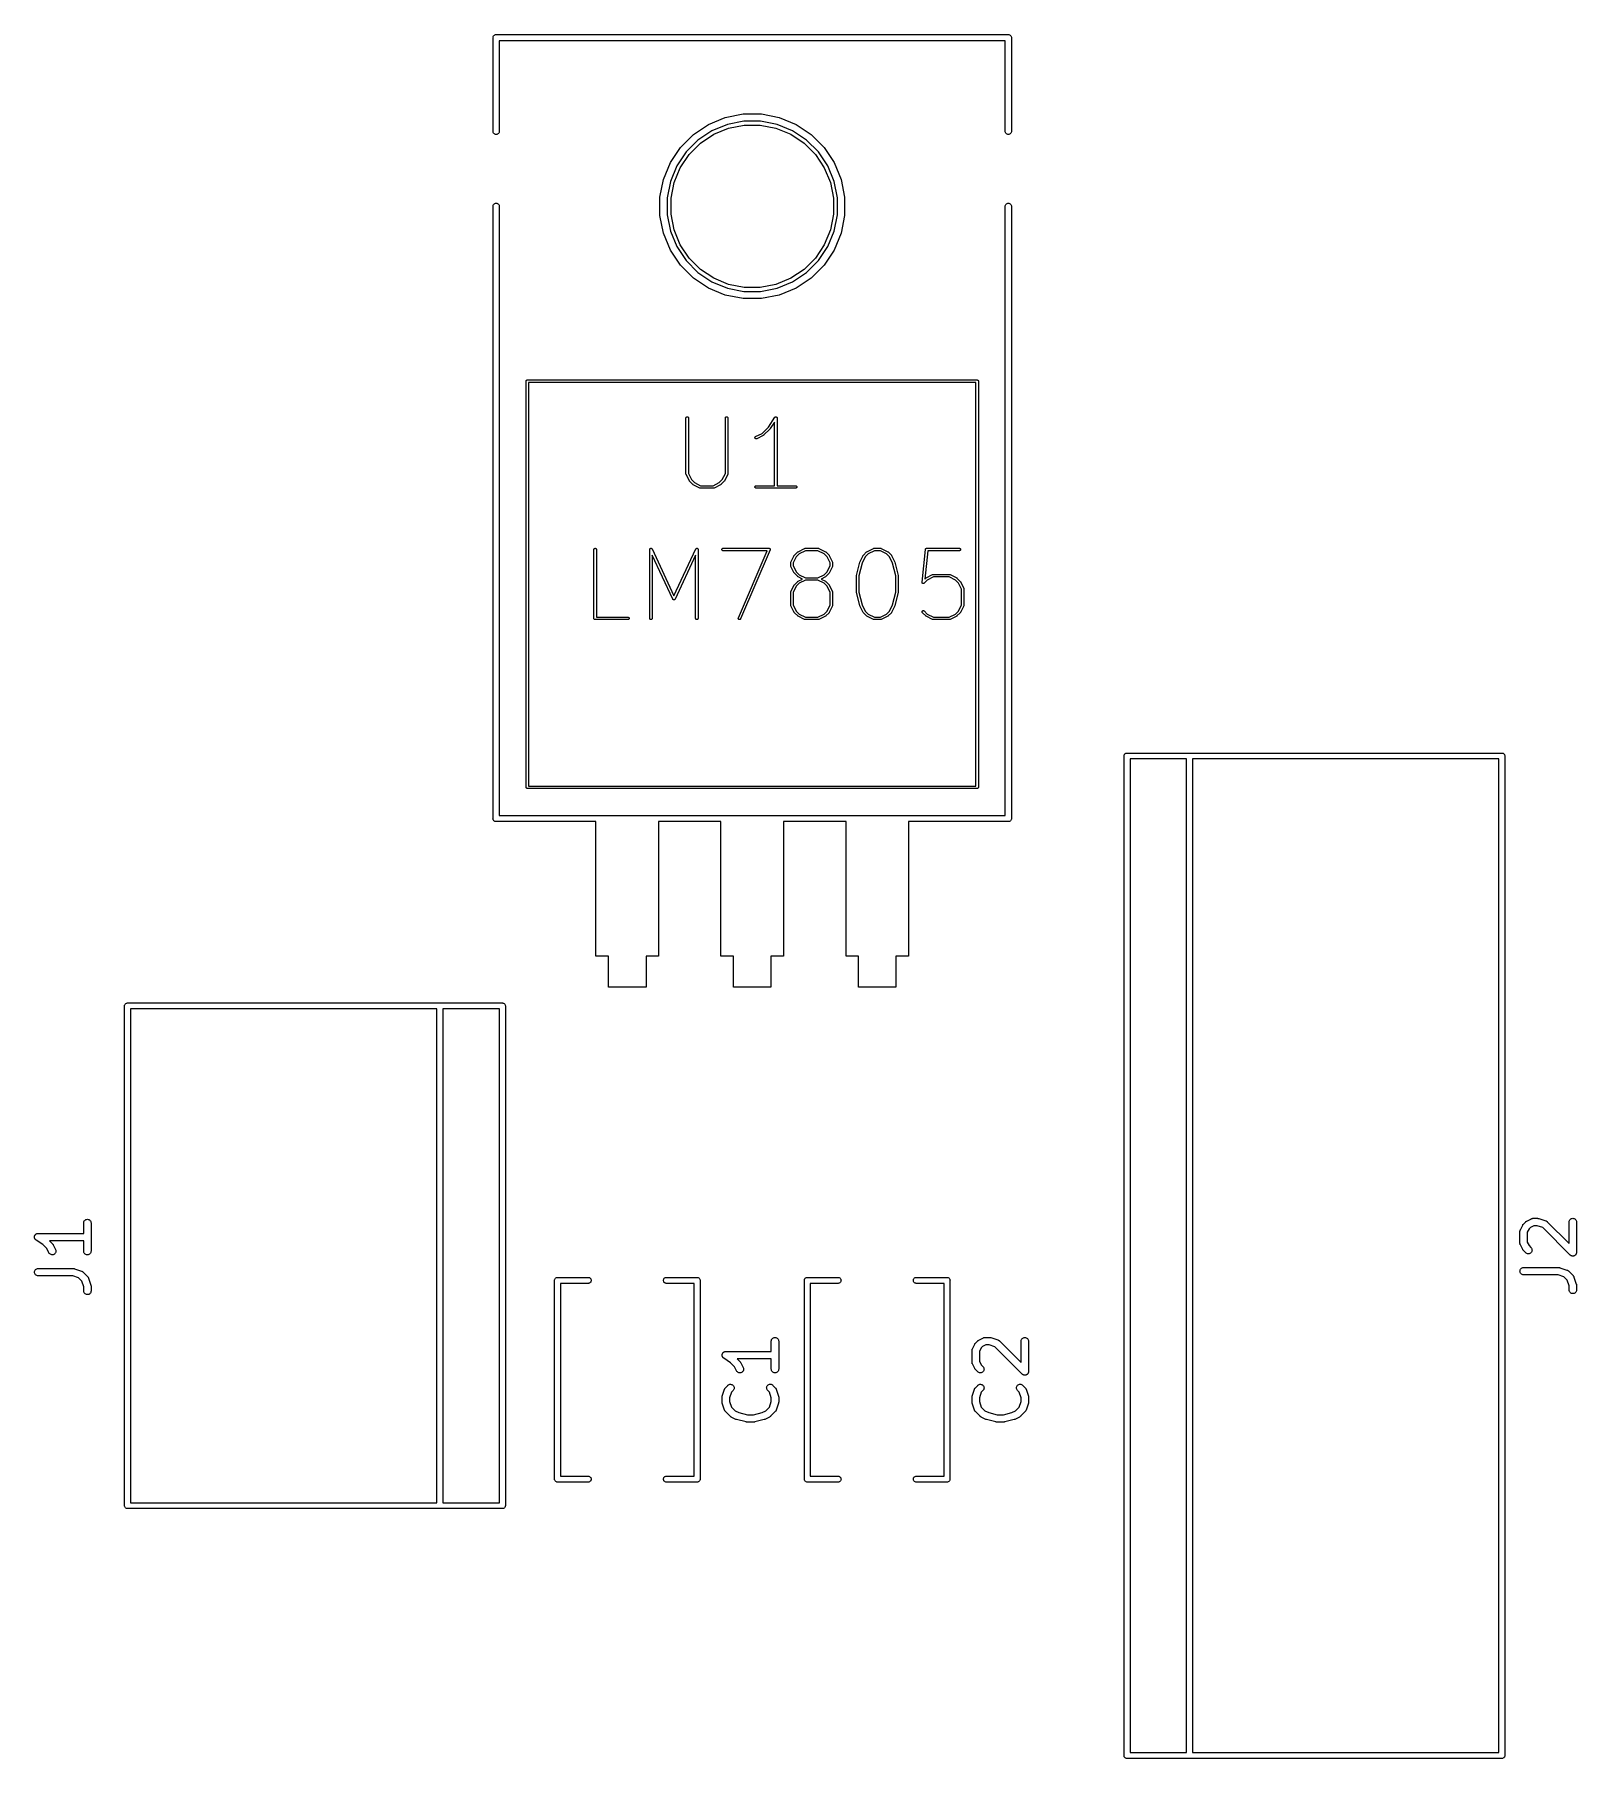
# Model space of a CAD drawing. Extents: x 43.8 to 75.2, y -66.1 to -31.1.
import ezdxf

# ---------------------------------------------------------------- set-up
doc = ezdxf.new("R2010")
doc.units = 0
doc.layers.add('BLACK', color=7, linetype='CONTINUOUS')

msp = doc.modelspace()

# ---------------------------------------------------------------- linework, layer by layer
at = {"layer": 'BLACK', "linetype": 'CONTINUOUS'}
for p, q in [((53.1492, -31.115), (53.1504, -31.1026)), ((53.1495, -31.1181), (53.1492, -31.115)), ((53.1495, -33.0231), (53.1495, -31.1181)), ((53.1504, -31.1026), (53.154, -31.0906)), ((53.154, -31.0906), (53.1599, -31.0796)), ((53.1599, -31.0796), (53.1679, -31.0699)), ((53.1679, -31.0699), (53.1776, -31.0619)), ((53.1776, -31.0619), (53.1886, -31.056)), ((53.1886, -31.056), (53.2006, -31.0524)), ((53.2006, -31.0524), (53.2099, -31.0515)), ((53.2099, -31.0515), (53.213, -31.0512)), ((53.213, -31.0512), (53.2161, -31.0515)), ((53.2161, -31.0515), (63.6239, -31.0515)), ((63.5635, -31.1785), (53.2765, -31.1785)), ((53.2765, -31.1785), (53.2765, -33.0231)), ((63.5635, -33.0231), (63.5635, -31.1785)), ((63.6239, -31.0515), (63.627, -31.0512)), ((63.627, -31.0512), (63.6301, -31.0515)), ((63.6301, -31.0515), (63.6394, -31.0524)), ((63.6394, -31.0524), (63.6514, -31.056)), ((63.6514, -31.056), (63.6624, -31.0619)), ((63.6624, -31.0619), (63.6721, -31.0699)), ((63.6721, -31.0699), (63.6801, -31.0796)), ((63.6801, -31.0796), (63.6859, -31.0906)), ((63.6859, -31.0906), (63.6896, -31.1026)), ((63.6896, -31.1026), (63.6908, -31.115)), ((63.6908, -31.115), (63.6905, -31.1181)), ((63.6905, -31.1181), (63.6905, -33.0231)), ((57.223, -33.0854), (57.5305, -32.8799)), ((57.5305, -32.8799), (57.8723, -32.7383)), ((57.9149, -32.879), (57.5998, -33.0095)), ((57.8723, -32.7383), (58.2351, -32.6662)), ((58.2495, -32.8125), (57.9149, -32.879)), ((57.9384, -32.9564), (58.2574, -32.893)), ((58.2351, -32.6662), (58.6049, -32.6662)), ((58.5905, -32.8125), (58.2495, -32.8125)), ((58.2574, -32.893), (58.5826, -32.893)), ((58.5826, -32.893), (58.9016, -32.9564)), ((58.9251, -32.879), (58.5905, -32.8125)), ((58.6049, -32.6662), (58.9677, -32.7383)), ((59.2402, -33.0095), (58.9251, -32.879)), ((58.9677, -32.7383), (59.3095, -32.8799)), ((59.3095, -32.8799), (59.617, -33.0854)), ((53.1504, -33.0324), (53.1495, -33.0231)), ((53.154, -33.0444), (53.1504, -33.0324)), ((53.1599, -33.0554), (53.154, -33.0444)), ((53.1679, -33.0651), (53.1599, -33.0554)), ((53.1776, -33.0731), (53.1679, -33.0651)), ((53.1886, -33.0789), (53.1776, -33.0731)), ((53.2006, -33.0826), (53.1886, -33.0789)), ((53.213, -33.0838), (53.2006, -33.0826)), ((53.2254, -33.0826), (53.213, -33.0838)), ((53.2374, -33.0789), (53.2254, -33.0826)), ((53.2484, -33.0731), (53.2374, -33.0789)), ((53.2581, -33.0651), (53.2484, -33.0731)), ((53.2661, -33.0554), (53.2581, -33.0651)), ((53.2719, -33.0444), (53.2661, -33.0554)), ((53.2756, -33.0324), (53.2719, -33.0444)), ((53.2765, -33.0231), (53.2756, -33.0324)), ((56.9614, -33.347), (57.223, -33.0854)), ((57.3162, -33.199), (57.075, -33.4402)), ((57.1376, -33.4915), (57.3675, -33.2616)), ((57.5998, -33.0095), (57.3162, -33.199)), ((57.3675, -33.2616), (57.638, -33.0809)), ((57.638, -33.0809), (57.9384, -32.9564)), ((58.9016, -32.9564), (59.202, -33.0809)), ((59.202, -33.0809), (59.4725, -33.2616)), ((59.5238, -33.199), (59.2402, -33.0095)), ((59.4725, -33.2616), (59.7024, -33.4915)), ((59.765, -33.4402), (59.5238, -33.199)), ((59.617, -33.0854), (59.8786, -33.347)), ((63.5644, -33.0324), (63.5635, -33.0231)), ((63.568, -33.0444), (63.5644, -33.0324)), ((63.5739, -33.0554), (63.568, -33.0444)), ((63.5819, -33.0651), (63.5739, -33.0554)), ((63.5916, -33.0731), (63.5819, -33.0651)), ((63.6026, -33.0789), (63.5916, -33.0731)), ((63.6146, -33.0826), (63.6026, -33.0789)), ((63.627, -33.0838), (63.6146, -33.0826)), ((63.6394, -33.0826), (63.627, -33.0838)), ((63.6514, -33.0789), (63.6394, -33.0826)), ((63.6624, -33.0731), (63.6514, -33.0789)), ((63.6721, -33.0651), (63.6624, -33.0731)), ((63.6801, -33.0554), (63.6721, -33.0651)), ((63.6859, -33.0444), (63.6801, -33.0554)), ((63.6896, -33.0324), (63.6859, -33.0444)), ((63.6905, -33.0231), (63.6896, -33.0324)), ((56.7559, -33.6545), (56.9614, -33.347)), ((57.075, -33.4402), (56.8855, -33.7238)), ((56.9569, -33.762), (57.1376, -33.4915)), ((59.7024, -33.4915), (59.8831, -33.762)), ((59.9545, -33.7238), (59.765, -33.4402)), ((59.8786, -33.347), (60.0841, -33.6545)), ((56.5422, -34.3591), (56.6143, -33.9963)), ((56.6143, -33.9963), (56.7559, -33.6545)), ((56.8855, -33.7238), (56.755, -34.0389)), ((56.8324, -34.0624), (56.9569, -33.762)), ((59.8831, -33.762), (60.0076, -34.0624)), ((60.085, -34.0389), (59.9545, -33.7238)), ((60.0841, -33.6545), (60.2257, -33.9963)), ((60.2257, -33.9963), (60.2978, -34.3591)), ((56.755, -34.0389), (56.6885, -34.3735)), ((56.769, -34.3814), (56.8324, -34.0624)), ((60.0076, -34.0624), (60.071, -34.3814)), ((60.1515, -34.3735), (60.085, -34.0389)), ((53.1495, -34.5409), (53.1504, -34.5316)), ((53.1495, -46.9869), (53.1495, -34.5409)), ((53.1504, -34.5316), (53.1541, -34.5196)), ((53.1541, -34.5196), (53.1599, -34.5086)), ((53.1599, -34.5086), (53.1679, -34.4989)), ((53.1679, -34.4989), (53.1776, -34.4909)), ((53.1776, -34.4909), (53.1886, -34.4851)), ((53.1886, -34.4851), (53.2006, -34.4814)), ((53.2006, -34.4814), (53.213, -34.4802)), ((53.213, -34.4802), (53.2254, -34.4814)), ((53.2254, -34.4814), (53.2374, -34.4851)), ((53.2374, -34.4851), (53.2484, -34.4909)), ((53.2484, -34.4909), (53.2581, -34.4989)), ((53.2581, -34.4989), (53.2661, -34.5086)), ((53.2661, -34.5086), (53.2719, -34.5196)), ((53.2719, -34.5196), (53.2756, -34.5316)), ((53.2756, -34.5316), (53.2765, -34.5409)), ((53.2765, -34.5409), (53.2765, -46.9265)), ((56.5422, -34.7289), (56.5422, -34.3591)), ((56.6885, -34.3735), (56.6885, -34.7145)), ((56.769, -34.7066), (56.769, -34.3814)), ((60.071, -34.3814), (60.071, -34.7066)), ((60.1515, -34.7145), (60.1515, -34.3735)), ((60.2978, -34.3591), (60.2978, -34.7289)), ((63.5635, -34.5409), (63.5644, -34.5316)), ((63.5635, -46.9265), (63.5635, -34.5409)), ((63.5644, -34.5316), (63.5681, -34.5196)), ((63.5681, -34.5196), (63.5739, -34.5086)), ((63.5739, -34.5086), (63.5819, -34.4989)), ((63.5819, -34.4989), (63.5916, -34.4909)), ((63.5916, -34.4909), (63.6026, -34.4851)), ((63.6026, -34.4851), (63.6146, -34.4814)), ((63.6146, -34.4814), (63.627, -34.4802)), ((63.627, -34.4802), (63.6394, -34.4814)), ((63.6394, -34.4814), (63.6514, -34.4851)), ((63.6514, -34.4851), (63.6624, -34.4909)), ((63.6624, -34.4909), (63.6721, -34.4989)), ((63.6721, -34.4989), (63.6801, -34.5086)), ((63.6801, -34.5086), (63.6859, -34.5196)), ((63.6859, -34.5196), (63.6896, -34.5316)), ((63.6896, -34.5316), (63.6905, -34.5409)), ((63.6905, -34.5409), (63.6905, -46.9869)), ((56.6143, -35.0917), (56.5422, -34.7289)), ((56.6885, -34.7145), (56.755, -35.0491)), ((56.755, -35.0491), (56.8855, -35.3642)), ((56.8324, -35.0256), (56.769, -34.7066)), ((56.9569, -35.326), (56.8324, -35.0256)), ((60.0076, -35.0256), (59.8831, -35.326)), ((59.9545, -35.3642), (60.085, -35.0491)), ((60.071, -34.7066), (60.0076, -35.0256)), ((60.085, -35.0491), (60.1515, -34.7145)), ((60.2978, -34.7289), (60.2257, -35.0917)), ((56.7559, -35.4335), (56.6143, -35.0917)), ((56.8855, -35.3642), (57.075, -35.6478)), ((57.1376, -35.5965), (56.9569, -35.326)), ((59.8831, -35.326), (59.7024, -35.5965)), ((59.765, -35.6478), (59.9545, -35.3642)), ((60.2257, -35.0917), (60.0841, -35.4335)), ((56.9614, -35.741), (56.7559, -35.4335)), ((57.223, -36.0026), (56.9614, -35.741)), ((57.075, -35.6478), (57.3162, -35.889)), ((57.3675, -35.8264), (57.1376, -35.5965)), ((59.7024, -35.5965), (59.4725, -35.8264)), ((59.5238, -35.889), (59.765, -35.6478)), ((59.8786, -35.741), (59.617, -36.0026)), ((60.0841, -35.4335), (59.8786, -35.741)), ((57.5305, -36.2081), (57.223, -36.0026)), ((57.3162, -35.889), (57.5998, -36.0785)), ((57.638, -36.0071), (57.3675, -35.8264)), ((57.5998, -36.0785), (57.9149, -36.209)), ((57.9384, -36.1316), (57.638, -36.0071)), ((59.202, -36.0071), (58.9016, -36.1316)), ((58.9251, -36.209), (59.2402, -36.0785)), ((59.4725, -35.8264), (59.202, -36.0071)), ((59.2402, -36.0785), (59.5238, -35.889)), ((59.617, -36.0026), (59.3095, -36.2081)), ((57.8723, -36.3497), (57.5305, -36.2081)), ((58.2351, -36.4218), (57.8723, -36.3497)), ((57.9149, -36.209), (58.2495, -36.2755)), ((58.2574, -36.195), (57.9384, -36.1316)), ((58.6049, -36.4218), (58.2351, -36.4218)), ((58.2495, -36.2755), (58.5905, -36.2755)), ((58.5826, -36.195), (58.2574, -36.195)), ((58.9016, -36.1316), (58.5826, -36.195)), ((58.5905, -36.2755), (58.9251, -36.209)), ((58.9677, -36.3497), (58.6049, -36.4218)), ((59.3095, -36.2081), (58.9677, -36.3497)), ((53.8225, -38.1), (53.823, -38.095)), ((53.8226, -38.1013), (53.8225, -38.1)), ((53.8226, -46.3538), (53.8226, -38.1013)), ((53.823, -38.095), (53.8244, -38.0902)), ((53.8244, -38.0902), (53.8268, -38.0858)), ((53.8268, -38.0858), (53.83, -38.082)), ((53.83, -38.082), (53.8338, -38.0788)), ((53.8338, -38.0788), (53.8382, -38.0764)), ((53.8382, -38.0764), (53.843, -38.075)), ((53.843, -38.075), (53.8468, -38.0746)), ((53.8468, -38.0746), (53.848, -38.0745)), ((53.8468, -38.0746), (53.8468, -38.0746)), ((53.848, -38.0745), (53.8492, -38.0746)), ((53.8492, -38.0746), (62.9908, -38.0746)), ((53.8734, -38.1254), (53.8734, -46.3296)), ((62.9666, -38.1254), (53.8734, -38.1254)), ((62.9666, -46.3296), (62.9666, -38.1254)), ((62.9908, -38.0746), (62.992, -38.0745)), ((62.992, -38.0745), (62.9932, -38.0746)), ((62.9932, -38.0746), (62.9932, -38.0746)), ((62.9932, -38.0746), (62.997, -38.075)), ((62.997, -38.075), (63.0018, -38.0764)), ((63.0018, -38.0764), (63.0062, -38.0788)), ((63.0062, -38.0788), (63.01, -38.082)), ((63.01, -38.082), (63.0132, -38.0858)), ((63.0132, -38.0858), (63.0156, -38.0902)), ((63.0156, -38.0902), (63.017, -38.095)), ((63.017, -38.095), (63.0175, -38.1)), ((63.0175, -38.1), (63.0174, -38.1012)), ((63.0174, -38.1012), (63.0174, -46.3538)), ((57.0724, -38.8469), (57.0729, -38.8421)), ((57.0724, -38.8473), (57.0724, -38.8469)), ((57.0724, -39.9823), (57.0724, -38.8473)), ((57.0729, -38.8421), (57.0744, -38.8374)), ((57.0744, -38.8374), (57.0768, -38.8332)), ((57.0768, -38.8332), (57.0799, -38.8294)), ((57.0799, -38.8294), (57.0837, -38.8264)), ((57.0837, -38.8264), (57.088, -38.8241)), ((57.088, -38.8241), (57.0927, -38.8227)), ((57.0927, -38.8227), (57.0976, -38.8223)), ((57.0976, -38.8223), (57.1024, -38.8228)), ((57.1024, -38.8228), (57.1071, -38.8242)), ((57.1071, -38.8242), (57.1114, -38.8266)), ((57.1114, -38.8266), (57.1151, -38.8297)), ((57.1151, -38.8297), (57.1182, -38.8334)), ((57.1182, -38.8334), (57.1205, -38.8378)), ((57.1205, -38.8378), (57.1219, -38.8424)), ((57.1219, -38.8424), (57.1224, -38.8473)), ((57.1224, -38.8473), (57.1224, -39.9764)), ((57.8736, -38.8469), (57.8741, -38.8421)), ((57.8736, -38.8473), (57.8736, -38.8469)), ((57.8736, -39.9764), (57.8736, -38.8473)), ((57.8741, -38.8421), (57.8756, -38.8374)), ((57.8756, -38.8374), (57.8779, -38.8332)), ((57.8779, -38.8332), (57.8811, -38.8294)), ((57.8811, -38.8294), (57.8849, -38.8264)), ((57.8849, -38.8264), (57.8892, -38.8241)), ((57.8892, -38.8241), (57.8939, -38.8227)), ((57.8939, -38.8227), (57.8987, -38.8223)), ((57.8987, -38.8223), (57.9036, -38.8228)), ((57.9036, -38.8228), (57.9082, -38.8242)), ((57.9082, -38.8242), (57.9125, -38.8266)), ((57.9125, -38.8266), (57.9163, -38.8297)), ((57.9163, -38.8297), (57.9194, -38.8334)), ((57.9194, -38.8334), (57.9217, -38.8378)), ((57.9217, -38.8378), (57.9231, -38.8424)), ((57.9231, -38.8424), (57.9236, -38.8473)), ((57.9236, -38.8473), (57.9236, -39.9823)), ((58.7471, -39.0316), (58.8792, -38.8334)), ((58.8792, -38.8334), (58.8794, -38.8331)), ((58.8794, -38.8331), (58.8809, -38.8313)), ((58.8809, -38.8313), (58.8825, -38.8294)), ((58.8825, -38.8294), (58.8826, -38.8294)), ((58.8826, -38.8294), (58.8843, -38.828)), ((58.8826, -38.8294), (58.8826, -38.8294)), ((58.8843, -38.828), (58.8863, -38.8264)), ((58.8863, -38.8264), (58.8864, -38.8264)), ((58.8864, -38.8263), (58.8883, -38.8254)), ((58.8864, -38.8264), (58.8864, -38.8263)), ((58.8883, -38.8254), (58.8907, -38.8241)), ((58.8907, -38.8241), (58.893, -38.8234)), ((58.8907, -38.8241), (58.8907, -38.8241)), ((58.8907, -38.8241), (58.8907, -38.8241)), ((58.893, -38.8234), (58.8953, -38.8227)), ((58.8953, -38.8227), (58.8954, -38.8227)), ((58.8954, -38.8227), (58.8981, -38.8225)), ((58.8954, -38.8227), (58.8954, -38.8227)), ((58.8981, -38.8225), (58.9002, -38.8223)), ((58.9002, -38.8223), (58.9002, -38.8223)), ((58.9002, -38.8223), (58.9002, -38.8223)), ((58.9002, -38.8223), (58.9027, -38.8225)), ((58.9027, -38.8225), (58.9051, -38.8228)), ((58.9051, -38.8228), (58.9051, -38.8228)), ((58.9051, -38.8228), (58.9051, -38.8228)), ((58.9051, -38.8228), (58.9071, -38.8234)), ((58.9071, -38.8234), (58.9097, -38.8242)), ((58.9097, -38.8242), (58.9097, -38.8242)), ((58.9097, -38.8242), (58.9097, -38.8242)), ((58.9097, -38.8242), (58.9112, -38.825)), ((58.9112, -38.825), (58.914, -38.8266)), ((58.914, -38.8266), (58.914, -38.8266)), ((58.914, -38.8266), (58.914, -38.8266)), ((58.914, -38.8266), (58.9154, -38.8277)), ((58.9154, -38.8277), (58.9178, -38.8297)), ((58.9178, -38.8297), (58.9178, -38.8297)), ((58.9178, -38.8297), (58.9178, -38.8297)), ((58.9178, -38.8297), (58.9192, -38.8315)), ((58.9192, -38.8315), (58.9208, -38.8334)), ((58.9208, -38.8334), (58.9209, -38.8335)), ((58.9209, -38.8335), (58.9209, -38.8335)), ((58.9209, -38.8335), (58.922, -38.8356)), ((58.922, -38.8356), (58.9231, -38.8378)), ((58.9231, -38.8378), (58.9231, -38.8378)), ((58.9231, -38.8378), (58.9232, -38.8378)), ((58.9232, -38.8378), (58.9238, -38.8399)), ((58.9238, -38.8399), (58.9246, -38.8424)), ((58.9246, -38.8424), (58.9246, -38.8424)), ((58.9246, -38.8424), (58.9246, -38.8425)), ((58.9246, -38.8425), (58.9248, -38.8447)), ((58.9248, -38.8447), (58.925, -38.8473)), ((58.925, -38.8473), (58.925, -40.2243)), ((58.4745, -39.2495), (58.4747, -39.2446)), ((58.4753, -39.2543), (58.4745, -39.2495)), ((58.4747, -39.2446), (58.4758, -39.2399)), ((58.477, -39.2589), (58.4753, -39.2543)), ((58.4758, -39.2399), (58.4778, -39.2354)), ((58.4778, -39.2354), (58.4806, -39.2315)), ((58.4806, -39.2315), (58.4841, -39.2281)), ((58.4841, -39.2281), (58.4883, -39.2255)), ((58.4883, -39.2255), (58.6182, -39.1606)), ((58.6442, -39.2035), (58.5106, -39.2702)), ((58.6182, -39.1606), (58.7471, -39.0316)), ((58.6453, -39.2027), (58.6442, -39.2035)), ((58.6466, -39.2021), (58.6453, -39.2027)), ((58.6474, -39.2014), (58.6466, -39.2021)), ((58.6483, -39.2009), (58.6474, -39.2014)), ((58.6493, -39.1999), (58.6483, -39.2009)), ((58.6504, -39.199), (58.6493, -39.1999)), ((58.6506, -39.1988), (58.6504, -39.199)), ((58.7842, -39.0652), (58.6506, -39.1988)), ((58.7856, -39.0635), (58.7842, -39.0652)), ((58.7871, -39.0617), (58.7856, -39.0635)), ((58.7873, -39.0614), (58.7871, -39.0617)), ((58.875, -38.9298), (58.7873, -39.0614)), ((58.875, -40.2243), (58.875, -38.9298)), ((58.4796, -39.263), (58.477, -39.2589)), ((58.4829, -39.2666), (58.4796, -39.263)), ((58.4869, -39.2695), (58.4829, -39.2666)), ((58.4913, -39.2715), (58.4869, -39.2695)), ((58.496, -39.2726), (58.4913, -39.2715)), ((58.5009, -39.2728), (58.496, -39.2726)), ((58.5057, -39.2721), (58.5009, -39.2728)), ((58.5103, -39.2704), (58.5057, -39.2721)), ((58.5106, -39.2702), (58.5103, -39.2704)), ((57.0725, -39.983), (57.0724, -39.9823)), ((57.0724, -39.9837), (57.0725, -39.983)), ((57.0727, -39.9854), (57.0724, -39.9837)), ((57.0729, -39.9871), (57.0727, -39.9854)), ((57.0731, -39.9878), (57.0729, -39.9871)), ((57.0732, -39.9886), (57.0731, -39.9878)), ((57.0738, -39.9902), (57.0732, -39.9886)), ((57.0743, -39.9918), (57.0738, -39.9902)), ((57.0746, -39.9924), (57.0743, -39.9918)), ((57.0749, -39.9931), (57.0746, -39.9924)), ((57.075, -39.9935), (57.0749, -39.9931)), ((57.1418, -40.127), (57.075, -39.9935)), ((57.1224, -39.9764), (57.1847, -40.101)), ((57.1425, -40.1282), (57.1418, -40.127)), ((57.1432, -40.1294), (57.1425, -40.1282)), ((57.1438, -40.1302), (57.1432, -40.1294)), ((57.1444, -40.1311), (57.1438, -40.1302)), ((57.1454, -40.1321), (57.1444, -40.1311)), ((57.1462, -40.1332), (57.1454, -40.1321)), ((57.1465, -40.1335), (57.1462, -40.1332)), ((57.2132, -40.2002), (57.1465, -40.1335)), ((57.1847, -40.101), (57.2457, -40.162)), ((57.2143, -40.2011), (57.2132, -40.2002)), ((57.2153, -40.2021), (57.2143, -40.2011)), ((57.2162, -40.2027), (57.2153, -40.2021)), ((57.217, -40.2033), (57.2162, -40.2027)), ((57.2182, -40.204), (57.217, -40.2033)), ((57.2194, -40.2048), (57.2182, -40.204)), ((57.2197, -40.2049), (57.2194, -40.2048)), ((57.3533, -40.2717), (57.2197, -40.2049)), ((57.2457, -40.162), (57.3703, -40.2243)), ((57.354, -40.272), (57.3533, -40.2717)), ((57.3546, -40.2723), (57.354, -40.272)), ((57.3562, -40.2728), (57.3546, -40.2723)), ((57.3578, -40.2734), (57.3562, -40.2728)), ((57.3585, -40.2736), (57.3578, -40.2734)), ((57.3592, -40.2738), (57.3585, -40.2736)), ((57.361, -40.274), (57.3592, -40.2738)), ((57.3626, -40.2743), (57.361, -40.274)), ((57.3634, -40.2742), (57.3626, -40.2743)), ((57.3641, -40.2743), (57.3634, -40.2742)), ((57.3644, -40.2743), (57.3641, -40.2743)), ((57.6315, -40.2743), (57.3644, -40.2743)), ((57.3703, -40.2243), (57.6256, -40.2243)), ((57.6256, -40.2243), (57.7502, -40.162)), ((57.6322, -40.2743), (57.6315, -40.2743)), ((57.633, -40.2743), (57.6322, -40.2743)), ((57.6347, -40.274), (57.633, -40.2743)), ((57.6364, -40.2739), (57.6347, -40.274)), ((57.6371, -40.2736), (57.6364, -40.2739)), ((57.6378, -40.2735), (57.6371, -40.2736)), ((57.6394, -40.2729), (57.6378, -40.2735)), ((57.641, -40.2724), (57.6394, -40.2729)), ((57.6417, -40.2721), (57.641, -40.2724)), ((57.6424, -40.2718), (57.6417, -40.2721)), ((57.6427, -40.2717), (57.6424, -40.2718)), ((57.7762, -40.2049), (57.6427, -40.2717)), ((57.7502, -40.162), (57.8113, -40.101)), ((57.7774, -40.2042), (57.7762, -40.2049)), ((57.7786, -40.2035), (57.7774, -40.2042)), ((57.7795, -40.2029), (57.7786, -40.2035)), ((57.7803, -40.2023), (57.7795, -40.2029)), ((57.7814, -40.2014), (57.7803, -40.2023)), ((57.7825, -40.2005), (57.7814, -40.2014)), ((57.7827, -40.2002), (57.7825, -40.2005)), ((57.8495, -40.1335), (57.7827, -40.2002)), ((57.8113, -40.101), (57.8736, -39.9764)), ((57.8504, -40.1324), (57.8495, -40.1335)), ((57.8513, -40.1314), (57.8504, -40.1324)), ((57.8519, -40.1305), (57.8513, -40.1314)), ((57.8526, -40.1297), (57.8519, -40.1305)), ((57.8532, -40.1285), (57.8526, -40.1297)), ((57.854, -40.1273), (57.8532, -40.1285)), ((57.8542, -40.127), (57.854, -40.1273)), ((57.9209, -39.9935), (57.8542, -40.127)), ((57.9212, -39.9928), (57.9209, -39.9935)), ((57.9215, -39.9921), (57.9212, -39.9928)), ((57.9221, -39.9905), (57.9215, -39.9921)), ((57.9227, -39.9889), (57.9221, -39.9905)), ((57.9228, -39.9882), (57.9227, -39.9889)), ((57.923, -39.9875), (57.9228, -39.9882)), ((57.9232, -39.9858), (57.923, -39.9875)), ((57.9235, -39.9841), (57.9232, -39.9858)), ((57.9236, -39.9826), (57.9235, -39.9834)), ((57.9235, -39.9834), (57.9235, -39.9841)), ((57.9236, -39.9823), (57.9236, -39.9826)), ((58.4744, -40.2492), (58.475, -40.2443)), ((58.4749, -40.254), (58.4744, -40.2492)), ((58.4763, -40.2587), (58.4749, -40.254)), ((58.475, -40.2443), (58.4764, -40.2396)), ((58.4785, -40.263), (58.4763, -40.2587)), ((58.4764, -40.2396), (58.4787, -40.2353)), ((58.4816, -40.2668), (58.4785, -40.263)), ((58.4787, -40.2353), (58.4818, -40.2316)), ((58.4853, -40.27), (58.4816, -40.2668)), ((58.4818, -40.2316), (58.4856, -40.2285)), ((58.4896, -40.2723), (58.4853, -40.27)), ((58.4856, -40.2285), (58.4899, -40.2262)), ((58.4942, -40.2738), (58.4896, -40.2723)), ((58.4899, -40.2262), (58.4946, -40.2248)), ((58.4991, -40.2743), (58.4942, -40.2738)), ((58.4946, -40.2248), (58.4994, -40.2243)), ((58.4994, -40.2743), (58.4991, -40.2743)), ((58.4994, -40.2243), (58.875, -40.2243)), ((59.3006, -40.2743), (58.4994, -40.2743)), ((58.925, -40.2243), (59.3006, -40.2243)), ((59.3006, -40.2243), (59.301, -40.2243)), ((59.3055, -40.2739), (59.3006, -40.2743)), ((59.301, -40.2243), (59.3058, -40.2249)), ((59.3101, -40.2724), (59.3055, -40.2739)), ((59.3058, -40.2249), (59.3105, -40.2264)), ((59.3144, -40.2702), (59.3101, -40.2724)), ((59.3105, -40.2264), (59.3147, -40.2287)), ((59.3182, -40.2671), (59.3144, -40.2702)), ((59.3147, -40.2287), (59.3185, -40.2318)), ((59.3213, -40.2633), (59.3182, -40.2671)), ((59.3185, -40.2318), (59.3215, -40.2356)), ((59.3237, -40.259), (59.3213, -40.2633)), ((59.3215, -40.2356), (59.3238, -40.24)), ((59.3251, -40.2544), (59.3237, -40.259)), ((59.3238, -40.24), (59.3252, -40.2446)), ((59.3256, -40.2495), (59.3251, -40.2544)), ((59.3252, -40.2446), (59.3256, -40.2495)), ((55.2006, -41.5208), (55.2011, -41.516)), ((55.2006, -41.5212), (55.2006, -41.5208)), ((55.2006, -42.9222), (55.2006, -41.5212)), ((55.2011, -41.516), (55.2026, -41.5113)), ((55.2026, -41.5113), (55.205, -41.507)), ((55.205, -41.507), (55.2081, -41.5033)), ((55.2081, -41.5033), (55.2119, -41.5002)), ((55.2119, -41.5002), (55.2162, -41.498)), ((55.2162, -41.498), (55.2209, -41.4966)), ((55.2209, -41.4966), (55.2258, -41.4962)), ((55.2258, -41.4962), (55.2306, -41.4967)), ((55.2306, -41.4967), (55.2353, -41.4981)), ((55.2353, -41.4981), (55.2396, -41.5004)), ((55.2396, -41.5004), (55.2433, -41.5035)), ((55.2433, -41.5035), (55.2464, -41.5073)), ((55.2464, -41.5073), (55.2487, -41.5116)), ((55.2487, -41.5116), (55.2501, -41.5163)), ((55.2501, -41.5163), (55.2506, -41.5212)), ((55.2506, -41.5212), (55.2506, -42.8972)), ((56.3348, -41.5208), (56.335, -41.5189)), ((56.3348, -41.5212), (56.3348, -41.5208)), ((56.3348, -42.9222), (56.3348, -41.5212)), ((56.335, -41.5189), (56.3351, -41.5171)), ((56.3351, -41.5171), (56.3353, -41.5165)), ((56.3353, -41.516), (56.3359, -41.5142)), ((56.3353, -41.5165), (56.3353, -41.516)), ((56.3359, -41.5142), (56.3364, -41.5124)), ((56.3364, -41.5124), (56.3366, -41.5118)), ((56.3366, -41.5118), (56.3368, -41.5113)), ((56.3368, -41.5113), (56.3377, -41.5097)), ((56.3377, -41.5097), (56.3385, -41.508)), ((56.3385, -41.508), (56.3389, -41.5075)), ((56.3389, -41.5075), (56.3392, -41.507)), ((56.3392, -41.507), (56.3404, -41.5056)), ((56.3404, -41.5056), (56.3415, -41.5041)), ((56.3415, -41.5041), (56.3419, -41.5037)), ((56.3419, -41.5037), (56.3423, -41.5033)), ((56.3423, -41.5033), (56.3438, -41.5021)), ((56.3438, -41.5021), (56.3452, -41.5009)), ((56.3452, -41.5009), (56.3456, -41.5006)), ((56.3456, -41.5006), (56.3461, -41.5002)), ((56.3461, -41.5002), (56.3478, -41.4994)), ((56.3478, -41.4994), (56.3494, -41.4984)), ((56.3494, -41.4984), (56.3499, -41.4982)), ((56.3499, -41.4982), (56.3504, -41.498)), ((56.3504, -41.498), (56.3522, -41.4974)), ((56.3522, -41.4974), (56.354, -41.4968)), ((56.354, -41.4968), (56.3545, -41.4968)), ((56.3545, -41.4968), (56.3551, -41.4966)), ((56.3551, -41.4966), (56.357, -41.4964)), ((56.357, -41.4964), (56.3588, -41.4962)), ((56.3588, -41.4962), (56.3594, -41.4962)), ((56.3594, -41.4962), (56.36, -41.4962)), ((56.36, -41.4962), (56.3618, -41.4963)), ((56.3618, -41.4963), (56.3637, -41.4965)), ((56.3637, -41.4965), (56.3642, -41.4966)), ((56.3642, -41.4966), (56.3648, -41.4967)), ((56.3648, -41.4967), (56.3666, -41.4972)), ((56.3666, -41.4972), (56.3684, -41.4977)), ((56.3684, -41.4977), (56.3689, -41.4979)), ((56.3689, -41.4979), (56.3695, -41.4981)), ((56.3695, -41.4981), (56.3711, -41.499)), ((56.3711, -41.499), (56.3728, -41.4998)), ((56.3728, -41.4998), (56.3733, -41.5002)), ((56.3733, -41.5002), (56.3738, -41.5004)), ((56.3738, -41.5004), (56.3752, -41.5016)), ((56.3752, -41.5016), (56.3767, -41.5027)), ((56.3767, -41.5027), (56.3771, -41.5032)), ((56.3771, -41.5032), (56.3775, -41.5035)), ((56.3775, -41.5035), (56.3787, -41.505)), ((56.3787, -41.505), (56.38, -41.5064)), ((56.38, -41.5064), (56.3802, -41.5069)), ((56.3802, -41.5069), (56.3806, -41.5073)), ((56.3806, -41.5073), (56.3815, -41.509)), ((56.3815, -41.509), (56.3824, -41.5106)), ((56.3824, -41.5106), (56.8268, -42.4628)), ((56.8041, -42.5325), (56.3848, -41.6338)), ((56.3848, -41.6338), (56.3848, -42.9222)), ((56.8268, -42.4628), (57.2712, -41.5106)), ((57.2688, -41.6338), (56.8495, -42.5325)), ((57.2688, -42.9222), (57.2688, -41.6338)), ((57.2712, -41.5106), (57.2713, -41.5103)), ((57.2713, -41.5103), (57.2723, -41.5087)), ((57.2723, -41.5087), (57.2732, -41.507)), ((57.2732, -41.507), (57.2736, -41.5066)), ((57.2736, -41.5066), (57.2739, -41.5061)), ((57.2739, -41.5061), (57.2751, -41.5047)), ((57.2751, -41.5047), (57.2763, -41.5033)), ((57.2763, -41.5033), (57.2768, -41.5029)), ((57.2768, -41.5029), (57.2772, -41.5025)), ((57.2772, -41.5025), (57.2787, -41.5014)), ((57.2787, -41.5014), (57.2801, -41.5002)), ((57.2801, -41.5002), (57.2806, -41.5)), ((57.2806, -41.5), (57.2811, -41.4996)), ((57.2811, -41.4996), (57.2828, -41.4988)), ((57.2828, -41.4988), (57.2845, -41.498)), ((57.2845, -41.498), (57.285, -41.4978)), ((57.285, -41.4978), (57.2855, -41.4976)), ((57.2855, -41.4976), (57.2873, -41.4971)), ((57.2873, -41.4971), (57.2891, -41.4966)), ((57.2891, -41.4966), (57.2897, -41.4965)), ((57.2897, -41.4965), (57.2903, -41.4964)), ((57.2903, -41.4964), (57.2921, -41.4963)), ((57.2921, -41.4963), (57.294, -41.4962)), ((57.294, -41.4962), (57.2946, -41.4962)), ((57.2946, -41.4962), (57.2951, -41.4962)), ((57.2951, -41.4962), (57.297, -41.4965)), ((57.297, -41.4965), (57.2989, -41.4967)), ((57.2989, -41.4967), (57.2994, -41.4968)), ((57.2994, -41.4968), (57.3, -41.4969)), ((57.3, -41.4969), (57.3017, -41.4975)), ((57.3017, -41.4975), (57.3035, -41.4981)), ((57.3035, -41.4981), (57.304, -41.4984)), ((57.304, -41.4984), (57.3046, -41.4986)), ((57.3046, -41.4986), (57.3061, -41.4995)), ((57.3061, -41.4995), (57.3078, -41.5004)), ((57.3078, -41.5004), (57.3082, -41.5008)), ((57.3082, -41.5008), (57.3087, -41.5011)), ((57.3087, -41.5011), (57.3101, -41.5023)), ((57.3101, -41.5023), (57.3116, -41.5035)), ((57.3116, -41.5035), (57.3119, -41.504)), ((57.3119, -41.504), (57.3123, -41.5044)), ((57.3123, -41.5044), (57.3135, -41.5059)), ((57.3135, -41.5059), (57.3146, -41.5073)), ((57.3146, -41.5073), (57.3149, -41.5078)), ((57.3149, -41.5078), (57.3153, -41.5083)), ((57.3153, -41.5083), (57.3161, -41.51)), ((57.3161, -41.51), (57.3169, -41.5116)), ((57.3169, -41.5116), (57.3171, -41.5122)), ((57.3171, -41.5122), (57.3173, -41.5127)), ((57.3173, -41.5127), (57.3178, -41.5145)), ((57.3178, -41.5145), (57.3183, -41.5163)), ((57.3183, -41.5163), (57.3184, -41.5169)), ((57.3184, -41.5169), (57.3185, -41.5174)), ((57.3185, -41.5174), (57.3186, -41.5193)), ((57.3186, -41.5193), (57.3188, -41.5212)), ((57.3188, -41.5212), (57.3188, -42.9222)), ((57.8026, -41.521), (57.8031, -41.5161)), ((57.803, -41.5258), (57.8026, -41.521)), ((57.8044, -41.5305), (57.803, -41.5258)), ((57.8031, -41.5161), (57.8045, -41.5115)), ((57.8066, -41.5348), (57.8044, -41.5305)), ((57.8045, -41.5115), (57.8068, -41.5072)), ((57.8097, -41.5386), (57.8066, -41.5348)), ((57.8068, -41.5072), (57.8099, -41.5034)), ((57.8134, -41.5418), (57.8097, -41.5386)), ((57.8099, -41.5034), (57.8137, -41.5003)), ((57.8177, -41.5441), (57.8134, -41.5418)), ((57.8137, -41.5003), (57.818, -41.498)), ((57.8224, -41.5456), (57.8177, -41.5441)), ((57.818, -41.498), (57.8227, -41.4966)), ((57.8272, -41.5461), (57.8224, -41.5456)), ((57.8227, -41.4966), (57.8276, -41.4962)), ((57.8276, -41.5462), (57.8272, -41.5461)), ((57.8276, -41.4962), (58.7616, -41.4962)), ((58.7237, -41.5462), (57.8276, -41.5462)), ((58.1382, -42.9124), (58.7237, -41.5462)), ((58.7846, -41.531), (58.1841, -42.9321)), ((58.7616, -41.4962), (58.762, -41.4962)), ((58.762, -41.4962), (58.762, -41.4962)), ((58.762, -41.4962), (58.7621, -41.4962)), ((58.7621, -41.4962), (58.7644, -41.4964)), ((58.7644, -41.4964), (58.7668, -41.4967)), ((58.7668, -41.4967), (58.7669, -41.4967)), ((58.7669, -41.4967), (58.767, -41.4967)), ((58.767, -41.4967), (58.7692, -41.4974)), ((58.7692, -41.4974), (58.7715, -41.4982)), ((58.7715, -41.4982), (58.7715, -41.4982)), ((58.7715, -41.4982), (58.7716, -41.4982)), ((58.7716, -41.4982), (58.7736, -41.4994)), ((58.7736, -41.4994), (58.7757, -41.5005)), ((58.7757, -41.5005), (58.7758, -41.5006)), ((58.7758, -41.5006), (58.7759, -41.5006)), ((58.7759, -41.5006), (58.7776, -41.5021)), ((58.7776, -41.5021), (58.7795, -41.5037)), ((58.7795, -41.5037), (58.7795, -41.5037)), ((58.7795, -41.5037), (58.7796, -41.5038)), ((58.7796, -41.5038), (58.781, -41.5056)), ((58.781, -41.5056), (58.7825, -41.5075)), ((58.7825, -41.5075), (58.7826, -41.5075)), ((58.7826, -41.5075), (58.7826, -41.5076)), ((58.7826, -41.5076), (58.7837, -41.5097)), ((58.7837, -41.5097), (58.7848, -41.5118)), ((58.7853, -41.5286), (58.7846, -41.5308)), ((58.7846, -41.5308), (58.7846, -41.5309)), ((58.7846, -41.5309), (58.7846, -41.531)), ((58.7848, -41.5118), (58.7848, -41.5119)), ((58.7848, -41.5119), (58.7848, -41.5119)), ((58.7848, -41.5119), (58.7855, -41.5142)), ((58.7861, -41.5263), (58.7853, -41.5286)), ((58.7855, -41.5142), (58.7862, -41.5165)), ((58.7863, -41.5239), (58.7861, -41.5262)), ((58.7861, -41.5262), (58.7861, -41.5263)), ((58.7861, -41.5263), (58.7861, -41.5263)), ((58.7862, -41.5165), (58.7862, -41.5166)), ((58.7862, -41.5166), (58.7862, -41.5166)), ((58.7862, -41.5166), (58.7864, -41.519)), ((58.7866, -41.5215), (58.7863, -41.5239)), ((58.7864, -41.519), (58.7866, -41.5213)), ((58.7866, -41.5213), (58.7866, -41.5214)), ((58.7866, -41.5214), (58.7866, -41.5215)), ((59.2063, -41.7768), (59.273, -41.6434)), ((59.3159, -41.6694), (59.2536, -41.7939)), ((59.273, -41.6434), (59.2731, -41.6431)), ((59.2731, -41.6431), (59.2739, -41.6419)), ((59.2739, -41.6419), (59.2746, -41.6407)), ((59.2746, -41.6407), (59.2752, -41.6399)), ((59.2752, -41.6399), (59.2758, -41.639)), ((59.2758, -41.639), (59.2768, -41.638)), ((59.2768, -41.638), (59.2777, -41.6369)), ((59.2777, -41.6369), (59.3444, -41.5702)), ((59.3769, -41.6084), (59.3159, -41.6694)), ((59.3444, -41.5702), (59.3446, -41.5699)), ((59.3446, -41.5699), (59.3457, -41.5691)), ((59.3457, -41.5691), (59.3467, -41.5681)), ((59.3467, -41.5681), (59.3476, -41.5676)), ((59.3476, -41.5676), (59.3484, -41.5669)), ((59.3484, -41.5669), (59.3497, -41.5663)), ((59.3497, -41.5663), (59.3509, -41.5655)), ((59.3509, -41.5655), (59.4843, -41.4988)), ((59.5014, -41.5462), (59.3769, -41.6084)), ((59.4843, -41.4988), (59.4846, -41.4986)), ((59.4846, -41.4986), (59.4853, -41.4984)), ((59.4853, -41.4984), (59.486, -41.498)), ((59.486, -41.498), (59.4876, -41.4975)), ((59.4876, -41.4975), (59.4892, -41.497)), ((59.4892, -41.497), (59.4899, -41.4968)), ((59.4899, -41.4968), (59.4906, -41.4966)), ((59.4906, -41.4966), (59.4923, -41.4965)), ((59.4923, -41.4965), (59.494, -41.4962)), ((59.494, -41.4962), (59.4948, -41.4962)), ((59.4948, -41.4962), (59.4955, -41.4962)), ((59.4955, -41.4962), (59.7624, -41.4962)), ((59.7565, -41.5462), (59.5014, -41.5462)), ((59.881, -41.6084), (59.7565, -41.5462)), ((59.7624, -41.4962), (59.7627, -41.4962)), ((59.7627, -41.4962), (59.7634, -41.4962)), ((59.7634, -41.4962), (59.7642, -41.4962)), ((59.7642, -41.4962), (59.7659, -41.4965)), ((59.7659, -41.4965), (59.7676, -41.4967)), ((59.7676, -41.4967), (59.7683, -41.4969)), ((59.7683, -41.4969), (59.769, -41.497)), ((59.769, -41.497), (59.7706, -41.4977)), ((59.7706, -41.4977), (59.7722, -41.4982)), ((59.7722, -41.4982), (59.7728, -41.4985)), ((59.7728, -41.4985), (59.7735, -41.4988)), ((59.7735, -41.4988), (59.907, -41.5655)), ((59.942, -41.6694), (59.881, -41.6084)), ((59.907, -41.5655), (59.9073, -41.5657)), ((59.9073, -41.5657), (59.9085, -41.5664)), ((59.9085, -41.5664), (59.9097, -41.5671)), ((59.9097, -41.5671), (59.9105, -41.5678)), ((59.9105, -41.5678), (59.9114, -41.5683)), ((59.9114, -41.5683), (59.9124, -41.5693)), ((59.9124, -41.5693), (59.9135, -41.5702)), ((59.9135, -41.5702), (59.9802, -41.6369)), ((60.0042, -41.7939), (59.942, -41.6694)), ((59.9802, -41.6369), (59.9804, -41.6372)), ((59.9804, -41.6372), (59.9813, -41.6383)), ((59.9813, -41.6383), (59.9823, -41.6393)), ((59.9823, -41.6393), (59.9828, -41.6402)), ((59.9828, -41.6402), (59.9835, -41.641)), ((59.9835, -41.641), (59.9841, -41.6422)), ((59.9841, -41.6422), (59.9849, -41.6434)), ((59.9849, -41.6434), (60.0516, -41.7768)), ((60.6073, -41.7768), (60.674, -41.6434)), ((60.7169, -41.6694), (60.6533, -41.7967)), ((60.674, -41.6434), (60.6742, -41.6431)), ((60.6742, -41.6431), (60.675, -41.6419)), ((60.675, -41.6419), (60.6756, -41.6407)), ((60.6756, -41.6407), (60.6763, -41.6399)), ((60.6763, -41.6399), (60.6769, -41.639)), ((60.6769, -41.639), (60.6778, -41.638)), ((60.6778, -41.638), (60.6787, -41.6369)), ((60.6787, -41.6369), (60.7454, -41.5702)), ((60.7779, -41.6084), (60.7169, -41.6694)), ((60.7454, -41.5702), (60.7457, -41.5699)), ((60.7457, -41.5699), (60.7468, -41.5691)), ((60.7468, -41.5691), (60.7478, -41.5681)), ((60.7478, -41.5681), (60.7487, -41.5676)), ((60.7487, -41.5676), (60.7495, -41.5669)), ((60.7495, -41.5669), (60.7507, -41.5663)), ((60.7507, -41.5663), (60.7519, -41.5655)), ((60.7519, -41.5655), (60.8854, -41.4988)), ((60.9025, -41.5462), (60.7779, -41.6084)), ((60.8854, -41.4988), (60.8857, -41.4986)), ((60.8857, -41.4986), (60.8864, -41.4984)), ((60.8864, -41.4984), (60.887, -41.498)), ((60.887, -41.498), (60.8887, -41.4975)), ((60.8887, -41.4975), (60.8903, -41.497)), ((60.8903, -41.497), (60.891, -41.4968)), ((60.891, -41.4968), (60.8917, -41.4966)), ((60.8917, -41.4966), (60.8934, -41.4965)), ((60.8934, -41.4965), (60.8951, -41.4962)), ((60.8951, -41.4962), (60.8958, -41.4962)), ((60.8958, -41.4962), (60.8965, -41.4962)), ((60.8965, -41.4962), (61.03, -41.4962)), ((61.0241, -41.5462), (60.9025, -41.5462)), ((61.1486, -41.6084), (61.0241, -41.5462)), ((61.03, -41.4962), (61.0303, -41.4962)), ((61.0303, -41.4962), (61.0311, -41.4962)), ((61.0311, -41.4962), (61.0318, -41.4962)), ((61.0318, -41.4962), (61.0335, -41.4965)), ((61.0335, -41.4965), (61.0352, -41.4967)), ((61.0352, -41.4967), (61.0359, -41.4969)), ((61.0359, -41.4969), (61.0366, -41.497)), ((61.0366, -41.497), (61.0382, -41.4977)), ((61.0382, -41.4977), (61.0398, -41.4982)), ((61.0398, -41.4982), (61.0405, -41.4985)), ((61.0405, -41.4985), (61.0412, -41.4988)), ((61.0412, -41.4988), (61.1746, -41.5655)), ((61.2096, -41.6694), (61.1486, -41.6084)), ((61.1746, -41.5655), (61.1749, -41.5657)), ((61.1749, -41.5657), (61.1761, -41.5664)), ((61.1761, -41.5664), (61.1773, -41.5671)), ((61.1773, -41.5671), (61.1781, -41.5678)), ((61.1781, -41.5678), (61.179, -41.5683)), ((61.179, -41.5683), (61.18, -41.5693)), ((61.18, -41.5693), (61.1811, -41.5702)), ((61.1811, -41.5702), (61.2478, -41.6369)), ((61.2733, -41.7967), (61.2096, -41.6694)), ((61.2478, -41.6369), (61.2481, -41.6372)), ((61.2481, -41.6372), (61.2489, -41.6383)), ((61.2489, -41.6383), (61.2499, -41.6393)), ((61.2499, -41.6393), (61.2505, -41.6402)), ((61.2505, -41.6402), (61.2511, -41.641)), ((61.2511, -41.641), (61.2517, -41.6422)), ((61.2517, -41.6422), (61.2525, -41.6434)), ((61.2525, -41.6434), (61.3192, -41.7768)), ((61.8724, -42.1858), (61.9391, -41.5187)), ((61.9866, -41.5462), (61.9292, -42.1211)), ((61.9391, -41.5187), (61.9392, -41.5183)), ((61.9392, -41.5183), (61.9394, -41.5172)), ((61.9394, -41.5172), (61.9395, -41.5161)), ((61.9395, -41.5161), (61.9399, -41.5149)), ((61.9399, -41.5149), (61.9402, -41.5135)), ((61.9402, -41.5135), (61.9406, -41.5125)), ((61.9406, -41.5125), (61.941, -41.5115)), ((61.941, -41.5115), (61.9416, -41.5103)), ((61.9416, -41.5103), (61.9421, -41.5091)), ((61.9421, -41.5091), (61.9428, -41.5082)), ((61.9428, -41.5082), (61.9433, -41.5072)), ((61.9433, -41.5072), (61.9441, -41.5061)), ((61.9441, -41.5061), (61.9449, -41.505)), ((61.9449, -41.505), (61.9457, -41.5043)), ((61.9457, -41.5043), (61.9464, -41.5034)), ((61.9464, -41.5034), (61.9474, -41.5026)), ((61.9474, -41.5026), (61.9484, -41.5016)), ((61.9484, -41.5016), (61.9493, -41.501)), ((61.9493, -41.501), (61.9502, -41.5003)), ((61.9502, -41.5003), (61.9514, -41.4997)), ((61.9514, -41.4997), (61.9525, -41.499)), ((61.9525, -41.499), (61.9535, -41.4986)), ((61.9535, -41.4986), (61.9545, -41.498)), ((61.9545, -41.498), (61.9558, -41.4977)), ((61.9558, -41.4977), (61.957, -41.4972)), ((61.957, -41.4972), (61.9581, -41.4969)), ((61.9581, -41.4969), (61.9592, -41.4966)), ((61.9592, -41.4966), (61.9605, -41.4965)), ((61.9605, -41.4965), (61.9618, -41.4962)), ((61.9618, -41.4962), (61.9629, -41.4963)), ((61.9629, -41.4963), (61.964, -41.4962)), ((61.964, -41.4962), (62.6312, -41.4962)), ((62.6312, -41.5462), (61.9866, -41.5462)), ((62.6312, -41.4962), (62.6315, -41.4962)), ((62.6361, -41.5457), (62.6312, -41.5462)), ((62.6315, -41.4962), (62.6364, -41.4967)), ((62.6407, -41.5443), (62.6361, -41.5457)), ((62.6364, -41.4967), (62.641, -41.4982)), ((62.645, -41.542), (62.6407, -41.5443)), ((62.641, -41.4982), (62.6453, -41.5005)), ((62.6488, -41.5389), (62.645, -41.542)), ((62.6453, -41.5005), (62.6491, -41.5037)), ((62.6519, -41.5351), (62.6488, -41.5389)), ((62.6491, -41.5037), (62.6521, -41.5075)), ((62.6542, -41.5308), (62.6519, -41.5351)), ((62.6521, -41.5075), (62.6544, -41.5118)), ((62.6557, -41.5262), (62.6542, -41.5308)), ((62.6544, -41.5118), (62.6558, -41.5165)), ((62.6562, -41.5213), (62.6557, -41.5262)), ((62.6558, -41.5165), (62.6562, -41.5213)), ((59.2036, -41.7877), (59.2037, -41.7869)), ((59.2036, -41.788), (59.2036, -41.7877)), ((59.2036, -41.8547), (59.2036, -41.788)), ((59.2037, -41.8555), (59.2036, -41.8547)), ((59.2037, -41.7862), (59.204, -41.7845)), ((59.2037, -41.7869), (59.2037, -41.7862)), ((59.2037, -41.8562), (59.2037, -41.8555)), ((59.2039, -41.8579), (59.2037, -41.8562)), ((59.2041, -41.8596), (59.2039, -41.8579)), ((59.204, -41.7845), (59.2042, -41.7828)), ((59.2043, -41.8603), (59.2041, -41.8596)), ((59.2042, -41.7828), (59.2044, -41.7821)), ((59.2044, -41.861), (59.2043, -41.8603)), ((59.2044, -41.7821), (59.2045, -41.7814)), ((59.205, -41.8626), (59.2044, -41.861)), ((59.2045, -41.7814), (59.2051, -41.7798)), ((59.2055, -41.8643), (59.205, -41.8626)), ((59.2051, -41.7798), (59.2056, -41.7782)), ((59.2059, -41.8649), (59.2055, -41.8643)), ((59.2056, -41.7782), (59.206, -41.7775)), ((59.2061, -41.8656), (59.2059, -41.8649)), ((59.206, -41.7775), (59.2063, -41.7768)), ((59.2063, -41.8659), (59.2061, -41.8656)), ((59.273, -41.9994), (59.2063, -41.8659)), ((59.2536, -41.7939), (59.2536, -41.8488)), ((59.2536, -41.8488), (59.3159, -41.9734)), ((59.2737, -42.0005), (59.273, -41.9994)), ((59.2744, -42.0018), (59.2737, -42.0005)), ((59.275, -42.0026), (59.2744, -42.0018)), ((59.2756, -42.0035), (59.275, -42.0026)), ((59.2765, -42.0045), (59.2756, -42.0035)), ((59.2774, -42.0056), (59.2765, -42.0045)), ((59.2777, -42.0058), (59.2774, -42.0056)), ((59.3444, -42.0726), (59.2777, -42.0058)), ((59.3159, -41.9734), (59.3769, -42.0343)), ((59.3769, -42.0343), (59.5014, -42.0966)), ((59.7565, -42.0966), (59.881, -42.0343)), ((59.881, -42.0343), (59.942, -41.9734)), ((59.9802, -42.0058), (59.9135, -42.0726)), ((59.942, -41.9734), (60.0042, -41.8488)), ((59.9811, -42.0048), (59.9802, -42.0058)), ((59.9821, -42.0038), (59.9811, -42.0048)), ((59.9826, -42.0029), (59.9821, -42.0038)), ((59.9833, -42.0021), (59.9826, -42.0029)), ((59.9839, -42.0008), (59.9833, -42.0021)), ((59.9847, -41.9997), (59.9839, -42.0008)), ((59.9849, -41.9994), (59.9847, -41.9997)), ((60.0516, -41.8659), (59.9849, -41.9994)), ((60.0042, -41.8488), (60.0042, -41.7939)), ((60.0516, -41.7768), (60.0517, -41.7772)), ((60.0519, -41.8652), (60.0516, -41.8659)), ((60.0517, -41.7772), (60.052, -41.7778)), ((60.0522, -41.8646), (60.0519, -41.8652)), ((60.052, -41.7778), (60.0523, -41.7785)), ((60.0527, -41.863), (60.0522, -41.8646)), ((60.0523, -41.7785), (60.0528, -41.7801)), ((60.0533, -41.8614), (60.0527, -41.863)), ((60.0528, -41.7801), (60.0534, -41.7817)), ((60.0535, -41.8606), (60.0533, -41.8614)), ((60.0534, -41.7817), (60.0535, -41.7825)), ((60.0535, -41.7825), (60.0538, -41.7832)), ((60.0537, -41.8599), (60.0535, -41.8606)), ((60.0539, -41.8582), (60.0537, -41.8599)), ((60.0538, -41.7832), (60.0539, -41.7849)), ((60.0539, -41.7849), (60.0542, -41.7866)), ((60.0542, -41.8566), (60.0539, -41.8582)), ((60.0542, -41.8551), (60.0541, -41.8558)), ((60.0541, -41.8558), (60.0542, -41.8566)), ((60.0542, -41.7866), (60.0542, -41.7873)), ((60.0542, -41.7873), (60.0542, -41.788)), ((60.0542, -41.788), (60.0542, -41.8547)), ((60.0542, -41.8547), (60.0542, -41.8551)), ((60.538, -42.0537), (60.5383, -42.0517)), ((60.538, -42.0541), (60.538, -42.0537)), ((60.538, -42.0545), (60.538, -42.0541)), ((60.538, -42.0549), (60.538, -42.0545)), ((60.538, -42.3885), (60.538, -42.0549)), ((60.5383, -42.0517), (60.5385, -42.0497)), ((60.5385, -42.0497), (60.5386, -42.0493)), ((60.5386, -42.0493), (60.5387, -42.0488)), ((60.5387, -42.0488), (60.6054, -41.782)), ((60.6533, -41.7967), (60.588, -42.058)), ((60.588, -42.058), (60.588, -42.3854)), ((60.6054, -41.782), (60.6055, -41.7816)), ((60.6055, -41.7816), (60.6056, -41.7815)), ((60.6056, -41.7814), (60.6064, -41.7792)), ((60.6056, -41.7815), (60.6056, -41.7814)), ((60.6064, -41.7792), (60.6072, -41.777)), ((60.6072, -41.777), (60.6073, -41.7769)), ((60.6073, -41.7769), (60.6073, -41.7768)), ((61.3386, -42.058), (61.2733, -41.7967)), ((61.3192, -41.7768), (61.3194, -41.7772)), ((61.3194, -41.7772), (61.3194, -41.7773)), ((61.3194, -41.7773), (61.3195, -41.7774)), ((61.3195, -41.7774), (61.3202, -41.7795)), ((61.3202, -41.7795), (61.321, -41.7817)), ((61.321, -41.7817), (61.3211, -41.7818)), ((61.3211, -41.7818), (61.3211, -41.782)), ((61.3211, -41.782), (61.3878, -42.0488)), ((61.3386, -42.3854), (61.3386, -42.058)), ((61.3878, -42.0488), (61.3879, -42.0492)), ((61.3879, -42.0492), (61.388, -42.0496)), ((61.388, -42.0496), (61.3881, -42.05)), ((61.3881, -42.05), (61.3883, -42.052)), ((61.3883, -42.052), (61.3886, -42.054)), ((61.3886, -42.054), (61.3885, -42.0545)), ((61.3885, -42.0545), (61.3886, -42.0549)), ((61.3886, -42.0549), (61.3886, -42.3885)), ((61.9528, -42.0992), (62.0863, -42.0325)), ((62.0863, -42.0325), (62.0866, -42.0324)), ((62.0866, -42.0324), (62.0873, -42.0321)), ((62.0873, -42.0321), (62.0879, -42.0318)), ((62.0879, -42.0318), (62.0896, -42.0313)), ((62.0896, -42.0313), (62.0912, -42.0307)), ((62.0912, -42.0307), (62.0919, -42.0306)), ((62.0919, -42.0306), (62.0926, -42.0304)), ((62.0926, -42.0304), (62.0943, -42.0302)), ((62.0943, -42.0302), (62.096, -42.0299)), ((62.096, -42.0299), (62.0967, -42.03)), ((62.0967, -42.03), (62.0975, -42.0299)), ((62.0975, -42.0299), (62.431, -42.0299)), ((62.431, -42.0299), (62.4314, -42.0299)), ((62.4314, -42.0299), (62.4321, -42.03)), ((62.4321, -42.03), (62.4329, -42.03)), ((62.4329, -42.03), (62.4345, -42.0302)), ((62.4345, -42.0302), (62.4362, -42.0304)), ((62.4362, -42.0304), (62.4369, -42.0307)), ((62.4369, -42.0307), (62.4377, -42.0308)), ((62.4377, -42.0308), (62.4393, -42.0314)), ((62.4393, -42.0314), (62.4409, -42.0319)), ((62.4409, -42.0319), (62.4415, -42.0323)), ((62.4415, -42.0323), (62.4422, -42.0325)), ((62.4422, -42.0325), (62.5757, -42.0992)), ((59.2036, -42.3881), (59.2037, -42.3874)), ((59.2036, -42.3885), (59.2036, -42.3881)), ((59.2036, -42.6553), (59.2036, -42.3885)), ((59.2037, -42.3867), (59.204, -42.385)), ((59.2037, -42.3874), (59.2037, -42.3867)), ((59.204, -42.385), (59.2042, -42.3833)), ((59.2042, -42.3833), (59.2044, -42.3826)), ((59.2044, -42.3826), (59.2045, -42.3819)), ((59.2045, -42.3819), (59.2051, -42.3802)), ((59.2051, -42.3802), (59.2056, -42.3786)), ((59.2056, -42.3786), (59.206, -42.378)), ((59.206, -42.378), (59.2063, -42.3773)), ((59.2063, -42.3773), (59.273, -42.2439)), ((59.3159, -42.2699), (59.2536, -42.3944)), ((59.2536, -42.3944), (59.2536, -42.6494)), ((59.273, -42.2439), (59.2731, -42.2435)), ((59.2731, -42.2435), (59.2739, -42.2424)), ((59.2739, -42.2424), (59.2746, -42.2411)), ((59.2746, -42.2411), (59.2752, -42.2403)), ((59.2752, -42.2403), (59.2758, -42.2395)), ((59.2758, -42.2395), (59.2768, -42.2384)), ((59.2768, -42.2384), (59.2777, -42.2374)), ((59.2777, -42.2374), (59.3444, -42.1706)), ((59.3769, -42.2089), (59.3159, -42.2699)), ((59.3455, -42.0735), (59.3444, -42.0726)), ((59.3444, -42.1706), (59.3446, -42.1704)), ((59.3446, -42.1704), (59.3457, -42.1695)), ((59.3465, -42.0744), (59.3455, -42.0735)), ((59.3457, -42.1695), (59.3467, -42.1686)), ((59.3473, -42.075), (59.3465, -42.0744)), ((59.3467, -42.1686), (59.3476, -42.168)), ((59.3481, -42.0757), (59.3473, -42.075)), ((59.3476, -42.168), (59.3484, -42.1674)), ((59.3494, -42.0763), (59.3481, -42.0757)), ((59.3484, -42.1674), (59.3497, -42.1667)), ((59.3506, -42.0771), (59.3494, -42.0763)), ((59.3497, -42.1667), (59.3509, -42.166)), ((59.3509, -42.0773), (59.3506, -42.0771)), ((59.4396, -42.1216), (59.3509, -42.0773)), ((59.3509, -42.166), (59.4396, -42.1216)), ((59.5014, -42.1466), (59.3769, -42.2089)), ((59.5014, -42.0966), (59.7565, -42.0966)), ((59.7565, -42.1466), (59.5014, -42.1466)), ((59.881, -42.2089), (59.7565, -42.1466)), ((59.907, -42.0773), (59.8183, -42.1216)), ((59.8183, -42.1216), (59.907, -42.166)), ((59.942, -42.2699), (59.881, -42.2089)), ((59.9082, -42.0765), (59.907, -42.0773)), ((59.907, -42.166), (59.9073, -42.1661)), ((59.9073, -42.1661), (59.9085, -42.1669)), ((59.9094, -42.0759), (59.9082, -42.0765)), ((59.9085, -42.1669), (59.9097, -42.1675)), ((59.9102, -42.0752), (59.9094, -42.0759)), ((59.9097, -42.1675), (59.9105, -42.1682)), ((59.9111, -42.0747), (59.9102, -42.0752)), ((59.9105, -42.1682), (59.9114, -42.1688)), ((59.9121, -42.0737), (59.9111, -42.0747)), ((59.9114, -42.1688), (59.9124, -42.1698)), ((59.9132, -42.0728), (59.9121, -42.0737)), ((59.9124, -42.1698), (59.9135, -42.1706)), ((59.9135, -42.0726), (59.9132, -42.0728)), ((59.9135, -42.1706), (59.9802, -42.2374)), ((60.0042, -42.3944), (59.942, -42.2699)), ((59.9802, -42.2374), (59.9804, -42.2376)), ((59.9804, -42.2376), (59.9813, -42.2387)), ((59.9813, -42.2387), (59.9823, -42.2397)), ((59.9823, -42.2397), (59.9828, -42.2406)), ((59.9828, -42.2406), (59.9835, -42.2414)), ((59.9835, -42.2414), (59.9841, -42.2427)), ((59.9841, -42.2427), (59.9849, -42.2439)), ((59.9849, -42.2439), (60.0516, -42.3773)), ((60.0042, -42.6494), (60.0042, -42.3944)), ((60.0516, -42.3773), (60.0517, -42.3776)), ((60.0517, -42.3776), (60.052, -42.3783)), ((60.052, -42.3783), (60.0523, -42.3789)), ((60.0523, -42.3789), (60.0528, -42.3806)), ((60.0528, -42.3806), (60.0534, -42.3822)), ((60.0534, -42.3822), (60.0535, -42.3829)), ((60.0535, -42.3829), (60.0538, -42.3836)), ((60.0538, -42.3836), (60.0539, -42.3853)), ((60.0539, -42.3853), (60.0542, -42.387)), ((60.0542, -42.387), (60.0542, -42.3877)), ((60.0542, -42.3877), (60.0542, -42.3885)), ((60.0542, -42.3885), (60.0542, -42.6553)), ((60.538, -42.3889), (60.538, -42.3885)), ((60.538, -42.3894), (60.538, -42.3889)), ((60.5382, -42.3914), (60.538, -42.3894)), ((60.5384, -42.3933), (60.5382, -42.3914)), ((60.5386, -42.3938), (60.5384, -42.3933)), ((60.5386, -42.3942), (60.5386, -42.3938)), ((60.5387, -42.3945), (60.5386, -42.3942)), ((60.6054, -42.6614), (60.5387, -42.3945)), ((60.588, -42.3854), (60.6533, -42.6466)), ((61.2733, -42.6466), (61.3386, -42.3854)), ((61.3878, -42.3945), (61.3211, -42.6614)), ((61.3879, -42.3941), (61.3878, -42.3945)), ((61.388, -42.3937), (61.3879, -42.3941)), ((61.3882, -42.3917), (61.388, -42.3937)), ((61.3885, -42.3897), (61.3882, -42.3917)), ((61.3886, -42.3888), (61.3885, -42.3893)), ((61.3885, -42.3893), (61.3885, -42.3897)), ((61.3886, -42.3885), (61.3886, -42.3888)), ((61.8723, -42.1882), (61.8724, -42.187)), ((61.8724, -42.1895), (61.8723, -42.1882)), ((61.8724, -42.187), (61.8724, -42.1858)), ((61.8724, -42.1907), (61.8724, -42.1895)), ((61.8727, -42.1919), (61.8724, -42.1907)), ((61.8728, -42.1931), (61.8727, -42.1919)), ((61.8731, -42.1943), (61.8728, -42.1931)), ((61.8734, -42.1955), (61.8731, -42.1943)), ((61.8738, -42.1966), (61.8734, -42.1955)), ((61.8742, -42.1978), (61.8738, -42.1966)), ((61.8747, -42.1989), (61.8742, -42.1978)), ((61.8752, -42.2), (61.8747, -42.1989)), ((61.8759, -42.201), (61.8752, -42.2)), ((61.8764, -42.2021), (61.8759, -42.201)), ((61.8772, -42.2031), (61.8764, -42.2021)), ((61.8779, -42.2041), (61.8772, -42.2031)), ((61.8787, -42.2049), (61.8779, -42.2041)), ((61.8795, -42.2059), (61.8787, -42.2049)), ((61.8805, -42.2067), (61.8795, -42.2059)), ((61.8813, -42.2076), (61.8805, -42.2067)), ((61.8823, -42.2082), (61.8813, -42.2076)), ((61.8833, -42.209), (61.8823, -42.2082)), ((61.8843, -42.2096), (61.8833, -42.209)), ((61.8854, -42.2103), (61.8843, -42.2096)), ((61.8865, -42.2108), (61.8854, -42.2103)), ((61.8875, -42.2113), (61.8865, -42.2108)), ((61.8887, -42.2117), (61.8875, -42.2113)), ((61.8899, -42.2122), (61.8887, -42.2117)), ((61.891, -42.2124), (61.8899, -42.2122)), ((61.8922, -42.2128), (61.891, -42.2124)), ((61.8934, -42.2129), (61.8922, -42.2128)), ((61.8946, -42.2132), (61.8934, -42.2129)), ((61.8958, -42.2132), (61.8946, -42.2132)), ((61.897, -42.2133), (61.8958, -42.2132)), ((61.8983, -42.2132), (61.897, -42.2133)), ((61.8995, -42.2132), (61.8983, -42.2132)), ((61.9007, -42.213), (61.8995, -42.2132)), ((61.9019, -42.2129), (61.9007, -42.213)), ((61.9031, -42.2126), (61.9019, -42.2129)), ((61.9043, -42.2123), (61.9031, -42.2126)), ((61.9054, -42.2119), (61.9043, -42.2123)), ((61.9066, -42.2115), (61.9054, -42.2119)), ((61.9077, -42.211), (61.9066, -42.2115)), ((61.9088, -42.2105), (61.9077, -42.211)), ((61.9099, -42.2098), (61.9088, -42.2105)), ((61.9109, -42.2093), (61.9099, -42.2098)), ((61.9119, -42.2085), (61.9109, -42.2093)), ((61.9129, -42.2078), (61.9119, -42.2085)), ((61.9138, -42.207), (61.9129, -42.2078)), ((61.9147, -42.2062), (61.9138, -42.207)), ((61.915, -42.206), (61.9147, -42.2062)), ((61.9788, -42.1422), (61.915, -42.206)), ((61.9292, -42.1211), (61.9463, -42.1039)), ((61.9463, -42.1039), (61.9466, -42.1037)), ((61.9466, -42.1037), (61.9477, -42.1028)), ((61.9477, -42.1028), (61.9487, -42.1018)), ((61.9487, -42.1018), (61.9496, -42.1013)), ((61.9496, -42.1013), (61.9504, -42.1006)), ((61.9504, -42.1006), (61.9517, -42.1)), ((61.9517, -42.1), (61.9528, -42.0992)), ((62.1034, -42.0799), (61.9788, -42.1422)), ((62.4251, -42.0799), (62.1034, -42.0799)), ((62.5497, -42.1422), (62.4251, -42.0799)), ((62.6106, -42.2031), (62.5497, -42.1422)), ((62.5757, -42.0992), (62.576, -42.0994)), ((62.576, -42.0994), (62.5772, -42.1002)), ((62.5772, -42.1002), (62.5784, -42.1008)), ((62.5784, -42.1008), (62.5792, -42.1015)), ((62.5792, -42.1015), (62.5801, -42.1021)), ((62.5801, -42.1021), (62.5811, -42.103)), ((62.5811, -42.103), (62.5822, -42.1039)), ((62.5822, -42.1039), (62.6489, -42.1706)), ((62.6729, -42.3277), (62.6106, -42.2031)), ((62.6489, -42.1706), (62.6491, -42.1709)), ((62.6491, -42.1709), (62.65, -42.172)), ((62.65, -42.172), (62.651, -42.173)), ((62.651, -42.173), (62.6515, -42.1739)), ((62.6515, -42.1739), (62.6522, -42.1747)), ((62.6522, -42.1747), (62.6528, -42.176)), ((62.6528, -42.176), (62.6536, -42.1771)), ((62.6536, -42.1771), (62.7203, -42.3106)), ((62.6729, -42.6494), (62.6729, -42.3277)), ((62.7203, -42.3106), (62.7204, -42.3109)), ((62.7204, -42.3109), (62.7207, -42.3116)), ((62.7207, -42.3116), (62.721, -42.3122)), ((62.721, -42.3122), (62.7215, -42.3139)), ((62.7215, -42.3139), (62.7221, -42.3155)), ((62.7221, -42.3155), (62.7222, -42.3162)), ((62.7222, -42.3162), (62.7224, -42.3169)), ((62.7224, -42.3169), (62.7226, -42.3186)), ((62.7226, -42.3186), (62.7229, -42.3203)), ((62.7229, -42.3203), (62.7228, -42.321)), ((62.7228, -42.321), (62.7229, -42.3218)), ((62.7229, -42.3218), (62.7229, -42.6553)), ((56.8048, -42.5336), (56.8041, -42.5325)), ((56.8054, -42.5348), (56.8048, -42.5336)), ((56.8061, -42.5357), (56.8054, -42.5348)), ((56.8066, -42.5367), (56.8061, -42.5357)), ((56.8075, -42.5377), (56.8066, -42.5367)), ((56.8083, -42.5387), (56.8075, -42.5377)), ((56.8091, -42.5395), (56.8083, -42.5387)), ((56.8099, -42.5403), (56.8091, -42.5395)), ((56.8109, -42.5411), (56.8099, -42.5403)), ((56.8119, -42.542), (56.8109, -42.5411)), ((56.8129, -42.5426), (56.8119, -42.542)), ((56.8138, -42.5433), (56.8129, -42.5426)), ((56.815, -42.5438), (56.8138, -42.5433)), ((56.8161, -42.5445), (56.815, -42.5438)), ((56.8171, -42.5449), (56.8161, -42.5445)), ((56.8182, -42.5454), (56.8171, -42.5449)), ((56.8194, -42.5457), (56.8182, -42.5454)), ((56.8207, -42.5461), (56.8194, -42.5457)), ((56.8218, -42.5463), (56.8207, -42.5461)), ((56.8229, -42.5466), (56.8218, -42.5463)), ((56.8242, -42.5467), (56.8229, -42.5466)), ((56.8255, -42.5469), (56.8242, -42.5467)), ((56.8266, -42.5468), (56.8255, -42.5469)), ((56.8278, -42.5469), (56.8266, -42.5468)), ((56.8291, -42.5467), (56.8278, -42.5469)), ((56.8304, -42.5467), (56.8291, -42.5467)), ((56.8315, -42.5464), (56.8304, -42.5467)), ((56.8326, -42.5462), (56.8315, -42.5464)), ((56.8338, -42.5458), (56.8326, -42.5462)), ((56.8351, -42.5455), (56.8338, -42.5458)), ((56.8361, -42.545), (56.8351, -42.5455)), ((56.8372, -42.5446), (56.8361, -42.545)), ((56.8383, -42.544), (56.8372, -42.5446)), ((56.8395, -42.5434), (56.8383, -42.544)), ((56.8404, -42.5428), (56.8395, -42.5434)), ((56.8414, -42.5422), (56.8404, -42.5428)), ((56.8424, -42.5413), (56.8414, -42.5422)), ((56.8435, -42.5406), (56.8424, -42.5413)), ((56.8442, -42.5397), (56.8435, -42.5406)), ((56.8451, -42.539), (56.8442, -42.5397)), ((56.8459, -42.5379), (56.8451, -42.539)), ((56.8468, -42.537), (56.8459, -42.5379)), ((56.8474, -42.536), (56.8468, -42.537)), ((56.8481, -42.5351), (56.8474, -42.536)), ((56.8486, -42.5339), (56.8481, -42.5351)), ((56.8493, -42.5328), (56.8486, -42.5339)), ((56.8495, -42.5325), (56.8493, -42.5328)), ((59.2037, -42.6561), (59.2036, -42.6553)), ((59.2037, -42.6568), (59.2037, -42.6561)), ((59.2039, -42.6585), (59.2037, -42.6568)), ((59.2041, -42.6602), (59.2039, -42.6585)), ((59.2043, -42.6609), (59.2041, -42.6602)), ((59.2044, -42.6616), (59.2043, -42.6609)), ((59.205, -42.6632), (59.2044, -42.6616)), ((59.2055, -42.6649), (59.205, -42.6632)), ((59.2059, -42.6655), (59.2055, -42.6649)), ((59.2061, -42.6662), (59.2059, -42.6655)), ((59.2063, -42.6665), (59.2061, -42.6662)), ((59.273, -42.8), (59.2063, -42.6665)), ((59.2536, -42.6494), (59.3159, -42.774)), ((59.942, -42.774), (60.0042, -42.6494)), ((60.0516, -42.6665), (59.9849, -42.8)), ((60.0519, -42.6658), (60.0516, -42.6665)), ((60.0522, -42.6652), (60.0519, -42.6658)), ((60.0527, -42.6636), (60.0522, -42.6652)), ((60.0533, -42.662), (60.0527, -42.6636)), ((60.0535, -42.6612), (60.0533, -42.662)), ((60.0537, -42.6605), (60.0535, -42.6612)), ((60.0539, -42.6589), (60.0537, -42.6605)), ((60.0542, -42.6572), (60.0539, -42.6589)), ((60.0542, -42.6557), (60.0541, -42.6564)), ((60.0541, -42.6564), (60.0542, -42.6572)), ((60.0542, -42.6553), (60.0542, -42.6557)), ((60.6055, -42.6615), (60.6054, -42.6614)), ((60.6055, -42.6616), (60.6055, -42.6615)), ((60.6063, -42.6638), (60.6055, -42.6616)), ((60.6071, -42.666), (60.6063, -42.6638)), ((60.6071, -42.6661), (60.6071, -42.666)), ((60.6072, -42.6662), (60.6071, -42.6661)), ((60.6073, -42.6665), (60.6072, -42.6662)), ((60.674, -42.8), (60.6073, -42.6665)), ((60.6533, -42.6466), (60.7169, -42.774)), ((61.2096, -42.774), (61.2733, -42.6466)), ((61.3192, -42.6665), (61.2525, -42.8)), ((61.3193, -42.6664), (61.3192, -42.6665)), ((61.3201, -42.6641), (61.3193, -42.6663)), ((61.3193, -42.6663), (61.3193, -42.6664)), ((61.321, -42.662), (61.3201, -42.6641)), ((61.3211, -42.6614), (61.321, -42.6617)), ((61.321, -42.6617), (61.321, -42.6619)), ((61.321, -42.6619), (61.321, -42.662)), ((62.6106, -42.774), (62.6729, -42.6494)), ((62.7203, -42.6665), (62.6536, -42.8)), ((62.7205, -42.6658), (62.7203, -42.6665)), ((62.7209, -42.6652), (62.7205, -42.6658)), ((62.7214, -42.6636), (62.7209, -42.6652)), ((62.722, -42.662), (62.7214, -42.6636)), ((62.7221, -42.6612), (62.722, -42.662)), ((62.7224, -42.6605), (62.7221, -42.6612)), ((62.7226, -42.6589), (62.7224, -42.6605)), ((62.7228, -42.6572), (62.7226, -42.6589)), ((62.7229, -42.6557), (62.7228, -42.6564)), ((62.7228, -42.6564), (62.7228, -42.6572)), ((62.7229, -42.6553), (62.7229, -42.6557)), ((55.2008, -42.9246), (55.2006, -42.9222)), ((55.201, -42.9269), (55.2008, -42.9246)), ((55.2011, -42.927), (55.201, -42.9269)), ((55.2011, -42.9271), (55.2011, -42.927)), ((55.2018, -42.9293), (55.2011, -42.9271)), ((55.2024, -42.9316), (55.2018, -42.9293)), ((55.2025, -42.9317), (55.2024, -42.9316)), ((55.2036, -42.9338), (55.2025, -42.9317)), ((55.2025, -42.9317), (55.2025, -42.9317)), ((55.2047, -42.9359), (55.2036, -42.9338)), ((55.2047, -42.936), (55.2047, -42.9359)), ((55.2048, -42.936), (55.2047, -42.936)), ((55.2062, -42.9379), (55.2048, -42.936)), ((55.2077, -42.9397), (55.2062, -42.9379)), ((55.2078, -42.9398), (55.2077, -42.9397)), ((55.2079, -42.9398), (55.2078, -42.9398)), ((55.2096, -42.9413), (55.2079, -42.9398)), ((55.2115, -42.9428), (55.2096, -42.9413)), ((55.2115, -42.9429), (55.2115, -42.9428)), ((55.2116, -42.9429), (55.2115, -42.9429)), ((55.2137, -42.9441), (55.2116, -42.9429)), ((55.2157, -42.9452), (55.2137, -42.9441)), ((55.2158, -42.9452), (55.2157, -42.9452)), ((55.2159, -42.9453), (55.2158, -42.9452)), ((55.2181, -42.946), (55.2159, -42.9453)), ((55.2204, -42.9467), (55.2181, -42.946)), ((55.2205, -42.9467), (55.2204, -42.9467)), ((55.2206, -42.9467), (55.2205, -42.9467)), ((55.2228, -42.9469), (55.2206, -42.9467)), ((55.2252, -42.9472), (55.2228, -42.9469)), ((55.2256, -42.9472), (55.2252, -42.9472)), ((55.8928, -42.9472), (55.2256, -42.9472)), ((55.2506, -42.8972), (55.8928, -42.8972)), ((55.8928, -42.8972), (55.8931, -42.8972)), ((55.8976, -42.9467), (55.8928, -42.9472)), ((55.8931, -42.8972), (55.898, -42.8978)), ((55.9023, -42.9453), (55.8976, -42.9467)), ((55.898, -42.8978), (55.9026, -42.8992)), ((55.9066, -42.943), (55.9023, -42.9453)), ((55.9026, -42.8992), (55.9069, -42.9016)), ((55.9104, -42.94), (55.9066, -42.943)), ((55.9069, -42.9016), (55.9106, -42.9047)), ((55.9135, -42.9362), (55.9104, -42.94)), ((55.9106, -42.9047), (55.9137, -42.9085)), ((55.9158, -42.9319), (55.9135, -42.9362)), ((55.9137, -42.9085), (55.9159, -42.9128)), ((55.9173, -42.9272), (55.9158, -42.9319)), ((55.9159, -42.9128), (55.9173, -42.9175)), ((55.9173, -42.9175), (55.9178, -42.9224)), ((55.9178, -42.9224), (55.9173, -42.9272)), ((56.3353, -42.9271), (56.3348, -42.9222)), ((56.3367, -42.9317), (56.3353, -42.9271)), ((56.339, -42.936), (56.3367, -42.9317)), ((56.342, -42.9398), (56.339, -42.936)), ((56.3458, -42.9429), (56.342, -42.9398)), ((56.3501, -42.9453), (56.3458, -42.9429)), ((56.3548, -42.9467), (56.3501, -42.9453)), ((56.3596, -42.9472), (56.3548, -42.9467)), ((56.3645, -42.9468), (56.3596, -42.9472)), ((56.3691, -42.9454), (56.3645, -42.9468)), ((56.3735, -42.9431), (56.3691, -42.9454)), ((56.3773, -42.9401), (56.3735, -42.9431)), ((56.3804, -42.9363), (56.3773, -42.9401)), ((56.3828, -42.9321), (56.3804, -42.9363)), ((56.3842, -42.9274), (56.3828, -42.9321)), ((56.3848, -42.9226), (56.3842, -42.9274)), ((56.3848, -42.9222), (56.3848, -42.9226)), ((57.2693, -42.9271), (57.2688, -42.9222)), ((57.2707, -42.9317), (57.2693, -42.9271)), ((57.273, -42.936), (57.2707, -42.9317)), ((57.2761, -42.9398), (57.273, -42.936)), ((57.2798, -42.9429), (57.2761, -42.9398)), ((57.2841, -42.9453), (57.2798, -42.9429)), ((57.2888, -42.9467), (57.2841, -42.9453)), ((57.2936, -42.9472), (57.2888, -42.9467)), ((57.2985, -42.9468), (57.2936, -42.9472)), ((57.3032, -42.9454), (57.2985, -42.9468)), ((57.3075, -42.9431), (57.3032, -42.9454)), ((57.3113, -42.9401), (57.3075, -42.9431)), ((57.3145, -42.9363), (57.3113, -42.9401)), ((57.3168, -42.9321), (57.3145, -42.9363)), ((57.3183, -42.9274), (57.3168, -42.9321)), ((57.3188, -42.9226), (57.3183, -42.9274)), ((57.3188, -42.9222), (57.3188, -42.9226)), ((58.1361, -42.9219), (58.1367, -42.917)), ((58.1366, -42.9267), (58.1361, -42.9219)), ((58.1379, -42.9314), (58.1366, -42.9267)), ((58.1367, -42.917), (58.1382, -42.9124)), ((58.1401, -42.9358), (58.1379, -42.9314)), ((58.1432, -42.9396), (58.1401, -42.9358)), ((58.1469, -42.9427), (58.1432, -42.9396)), ((58.1511, -42.9451), (58.1469, -42.9427)), ((58.1558, -42.9466), (58.1511, -42.9451)), ((58.1606, -42.9472), (58.1558, -42.9466)), ((58.1655, -42.9468), (58.1606, -42.9472)), ((58.1702, -42.9455), (58.1655, -42.9468)), ((58.1745, -42.9433), (58.1702, -42.9455)), ((58.1784, -42.9403), (58.1745, -42.9433)), ((58.1816, -42.9366), (58.1784, -42.9403)), ((58.184, -42.9324), (58.1816, -42.9366)), ((58.1841, -42.9321), (58.184, -42.9324)), ((59.2737, -42.8012), (59.273, -42.8)), ((59.2744, -42.8024), (59.2737, -42.8012)), ((59.275, -42.8032), (59.2744, -42.8024)), ((59.2756, -42.8041), (59.275, -42.8032)), ((59.2765, -42.8051), (59.2756, -42.8041)), ((59.2774, -42.8062), (59.2765, -42.8051)), ((59.2777, -42.8065), (59.2774, -42.8062)), ((59.3444, -42.8732), (59.2777, -42.8065)), ((59.3159, -42.774), (59.3769, -42.8349)), ((59.3455, -42.8741), (59.3444, -42.8732)), ((59.3465, -42.875), (59.3455, -42.8741)), ((59.3473, -42.8756), (59.3465, -42.875)), ((59.3481, -42.8763), (59.3473, -42.8756)), ((59.3494, -42.8769), (59.3481, -42.8763)), ((59.3506, -42.8777), (59.3494, -42.8769)), ((59.3509, -42.8779), (59.3506, -42.8777)), ((59.4843, -42.9446), (59.3509, -42.8779)), ((59.3769, -42.8349), (59.5014, -42.8972)), ((59.485, -42.9448), (59.4843, -42.9446)), ((59.4856, -42.9452), (59.485, -42.9448)), ((59.4873, -42.9457), (59.4856, -42.9452)), ((59.4889, -42.9463), (59.4873, -42.9457)), ((59.4896, -42.9464), (59.4889, -42.9463)), ((59.4903, -42.9467), (59.4896, -42.9464)), ((59.492, -42.9469), (59.4903, -42.9467)), ((59.4937, -42.9471), (59.492, -42.9469)), ((59.4944, -42.9471), (59.4937, -42.9471)), ((59.4951, -42.9472), (59.4944, -42.9471)), ((59.4955, -42.9472), (59.4951, -42.9472)), ((59.7624, -42.9472), (59.4955, -42.9472)), ((59.5014, -42.8972), (59.7565, -42.8972)), ((59.7565, -42.8972), (59.881, -42.8349)), ((59.7631, -42.9471), (59.7624, -42.9472)), ((59.7638, -42.9472), (59.7631, -42.9471)), ((59.7655, -42.9469), (59.7638, -42.9472)), ((59.7672, -42.9467), (59.7655, -42.9469)), ((59.7679, -42.9465), (59.7672, -42.9467)), ((59.7686, -42.9464), (59.7679, -42.9465)), ((59.7703, -42.9458), (59.7686, -42.9464)), ((59.7719, -42.9453), (59.7703, -42.9458)), ((59.7725, -42.945), (59.7719, -42.9453)), ((59.7732, -42.9447), (59.7725, -42.945)), ((59.7735, -42.9446), (59.7732, -42.9447)), ((59.907, -42.8779), (59.7735, -42.9446)), ((59.881, -42.8349), (59.942, -42.774)), ((59.9082, -42.8771), (59.907, -42.8779)), ((59.9094, -42.8765), (59.9082, -42.8771)), ((59.9102, -42.8758), (59.9094, -42.8765)), ((59.9111, -42.8753), (59.9102, -42.8758)), ((59.9121, -42.8743), (59.9111, -42.8753)), ((59.9132, -42.8734), (59.9121, -42.8743)), ((59.9135, -42.8732), (59.9132, -42.8734)), ((59.9802, -42.8065), (59.9135, -42.8732)), ((59.9811, -42.8054), (59.9802, -42.8065)), ((59.9821, -42.8044), (59.9811, -42.8054)), ((59.9826, -42.8035), (59.9821, -42.8044)), ((59.9833, -42.8027), (59.9826, -42.8035)), ((59.9839, -42.8015), (59.9833, -42.8027)), ((59.9847, -42.8003), (59.9839, -42.8015)), ((59.9849, -42.8), (59.9847, -42.8003)), ((60.6748, -42.8012), (60.674, -42.8)), ((60.6754, -42.8024), (60.6748, -42.8012)), ((60.6761, -42.8032), (60.6754, -42.8024)), ((60.6766, -42.8041), (60.6761, -42.8032)), ((60.6776, -42.8051), (60.6766, -42.8041)), ((60.6785, -42.8062), (60.6776, -42.8051)), ((60.6787, -42.8065), (60.6785, -42.8062)), ((60.7454, -42.8732), (60.6787, -42.8065)), ((60.7169, -42.774), (60.7779, -42.8349)), ((60.7465, -42.8741), (60.7454, -42.8732)), ((60.7475, -42.875), (60.7465, -42.8741)), ((60.7484, -42.8756), (60.7475, -42.875)), ((60.7492, -42.8763), (60.7484, -42.8756)), ((60.7504, -42.8769), (60.7492, -42.8763)), ((60.7516, -42.8777), (60.7504, -42.8769)), ((60.7519, -42.8779), (60.7516, -42.8777)), ((60.8854, -42.9446), (60.7519, -42.8779)), ((60.7779, -42.8349), (60.9025, -42.8972)), ((60.8861, -42.9448), (60.8854, -42.9446)), ((60.8867, -42.9452), (60.8861, -42.9448)), ((60.8883, -42.9457), (60.8867, -42.9452)), ((60.8899, -42.9463), (60.8883, -42.9457)), ((60.8907, -42.9464), (60.8899, -42.9463)), ((60.8914, -42.9467), (60.8907, -42.9464)), ((60.893, -42.9469), (60.8914, -42.9467)), ((60.8947, -42.9471), (60.893, -42.9469)), ((60.8955, -42.9471), (60.8947, -42.9471)), ((60.8962, -42.9472), (60.8955, -42.9471)), ((60.8965, -42.9472), (60.8962, -42.9472)), ((61.03, -42.9472), (60.8965, -42.9472)), ((60.9025, -42.8972), (61.0241, -42.8972)), ((61.0241, -42.8972), (61.1486, -42.8349)), ((61.0307, -42.9471), (61.03, -42.9472)), ((61.0315, -42.9472), (61.0307, -42.9471)), ((61.0331, -42.9469), (61.0315, -42.9472)), ((61.0348, -42.9467), (61.0331, -42.9469)), ((61.0355, -42.9465), (61.0348, -42.9467)), ((61.0363, -42.9464), (61.0355, -42.9465)), ((61.0379, -42.9458), (61.0363, -42.9464)), ((61.0395, -42.9453), (61.0379, -42.9458)), ((61.0402, -42.945), (61.0395, -42.9453)), ((61.0409, -42.9447), (61.0402, -42.945)), ((61.0412, -42.9446), (61.0409, -42.9447)), ((61.1746, -42.8779), (61.0412, -42.9446)), ((61.1486, -42.8349), (61.2096, -42.774)), ((61.1758, -42.8771), (61.1746, -42.8779)), ((61.177, -42.8765), (61.1758, -42.8771)), ((61.1778, -42.8758), (61.177, -42.8765)), ((61.1787, -42.8753), (61.1778, -42.8758)), ((61.1798, -42.8743), (61.1787, -42.8753)), ((61.1808, -42.8734), (61.1798, -42.8743)), ((61.1811, -42.8732), (61.1808, -42.8734)), ((61.2478, -42.8065), (61.1811, -42.8732)), ((61.2487, -42.8054), (61.2478, -42.8065)), ((61.2497, -42.8044), (61.2487, -42.8054)), ((61.2503, -42.8035), (61.2497, -42.8044)), ((61.2509, -42.8027), (61.2503, -42.8035)), ((61.2516, -42.8015), (61.2509, -42.8027)), ((61.2523, -42.8003), (61.2516, -42.8015)), ((61.2525, -42.8), (61.2523, -42.8003)), ((61.8723, -42.7885), (61.8728, -42.7837)), ((61.8727, -42.7934), (61.8723, -42.7885)), ((61.8741, -42.7981), (61.8727, -42.7934)), ((61.8728, -42.7837), (61.8743, -42.779)), ((61.8763, -42.8024), (61.8741, -42.7981)), ((61.8743, -42.779), (61.8766, -42.7747)), ((61.8794, -42.8062), (61.8763, -42.8024)), ((61.8766, -42.7747), (61.8798, -42.771)), ((61.8796, -42.8065), (61.8794, -42.8062)), ((61.9463, -42.8732), (61.8796, -42.8065)), ((61.8798, -42.771), (61.8835, -42.7679)), ((61.8835, -42.7679), (61.8879, -42.7656)), ((61.8879, -42.7656), (61.8925, -42.7642)), ((61.8925, -42.7642), (61.8974, -42.7638)), ((61.8974, -42.7638), (61.9022, -42.7643)), ((61.9022, -42.7643), (61.9069, -42.7657)), ((61.9069, -42.7657), (61.9112, -42.768)), ((61.9112, -42.768), (61.915, -42.7711)), ((61.915, -42.7711), (61.9788, -42.8349)), ((61.9474, -42.8741), (61.9463, -42.8732)), ((61.9484, -42.875), (61.9474, -42.8741)), ((61.9493, -42.8756), (61.9484, -42.875)), ((61.9501, -42.8763), (61.9493, -42.8756)), ((61.9514, -42.8769), (61.9501, -42.8763)), ((61.9525, -42.8777), (61.9514, -42.8769)), ((61.9528, -42.8779), (61.9525, -42.8777)), ((62.0863, -42.9446), (61.9528, -42.8779)), ((61.9788, -42.8349), (62.1034, -42.8972)), ((62.087, -42.9448), (62.0863, -42.9446)), ((62.0876, -42.9452), (62.087, -42.9448)), ((62.0892, -42.9457), (62.0876, -42.9452)), ((62.0908, -42.9463), (62.0892, -42.9457)), ((62.0916, -42.9464), (62.0908, -42.9463)), ((62.0923, -42.9467), (62.0916, -42.9464)), ((62.094, -42.9469), (62.0923, -42.9467)), ((62.0956, -42.9471), (62.094, -42.9469)), ((62.0964, -42.9471), (62.0956, -42.9471)), ((62.0971, -42.9472), (62.0964, -42.9471)), ((62.0975, -42.9472), (62.0971, -42.9472)), ((62.431, -42.9472), (62.0975, -42.9472)), ((62.1034, -42.8972), (62.4251, -42.8972)), ((62.4251, -42.8972), (62.5497, -42.8349)), ((62.4318, -42.9471), (62.431, -42.9472)), ((62.4325, -42.9472), (62.4318, -42.9471)), ((62.4342, -42.9469), (62.4325, -42.9472)), ((62.4359, -42.9467), (62.4342, -42.9469)), ((62.4366, -42.9465), (62.4359, -42.9467)), ((62.4373, -42.9464), (62.4366, -42.9465)), ((62.4389, -42.9458), (62.4373, -42.9464)), ((62.4406, -42.9453), (62.4389, -42.9458)), ((62.4412, -42.945), (62.4406, -42.9453)), ((62.4419, -42.9447), (62.4412, -42.945)), ((62.4422, -42.9446), (62.4419, -42.9447)), ((62.5757, -42.8779), (62.4422, -42.9446)), ((62.5497, -42.8349), (62.6106, -42.774)), ((62.5769, -42.8771), (62.5757, -42.8779)), ((62.5781, -42.8765), (62.5769, -42.8771)), ((62.5789, -42.8758), (62.5781, -42.8765)), ((62.5798, -42.8753), (62.5789, -42.8758)), ((62.5808, -42.8743), (62.5798, -42.8753)), ((62.5819, -42.8734), (62.5808, -42.8743)), ((62.5822, -42.8732), (62.5819, -42.8734)), ((62.6489, -42.8065), (62.5822, -42.8732)), ((62.6498, -42.8054), (62.6489, -42.8065)), ((62.6507, -42.8044), (62.6498, -42.8054)), ((62.6513, -42.8035), (62.6507, -42.8044)), ((62.652, -42.8027), (62.6513, -42.8035)), ((62.6526, -42.8015), (62.652, -42.8027)), ((62.6534, -42.8003), (62.6526, -42.8015)), ((62.6536, -42.8), (62.6534, -42.8003)), ((65.9797, -45.72), (65.9809, -45.7082)), ((65.98, -45.7229), (65.9797, -45.72)), ((65.98, -66.037), (65.98, -45.7229)), ((65.9809, -45.7082), (65.9843, -45.6969)), ((65.9843, -45.6969), (65.9899, -45.6865)), ((65.9899, -45.6865), (65.9974, -45.6774)), ((65.9974, -45.6774), (66.0065, -45.6699)), ((66.0065, -45.6699), (66.0169, -45.6643)), ((66.0169, -45.6643), (66.0282, -45.6609)), ((66.0282, -45.6609), (66.0371, -45.66)), ((66.0371, -45.66), (66.04, -45.6597)), ((66.04, -45.6597), (66.0429, -45.66)), ((66.0429, -45.66), (67.3071, -45.66)), ((66.1, -45.78), (66.1, -65.98)), ((67.25, -45.78), (66.1, -45.78)), ((67.25, -65.98), (67.25, -45.78)), ((67.3071, -45.66), (67.31, -45.6597)), ((67.31, -45.6597), (67.3129, -45.66)), ((67.3129, -45.66), (73.6571, -45.66)), ((67.37, -45.78), (67.37, -65.98)), ((73.6, -45.78), (67.37, -45.78)), ((73.6, -65.98), (73.6, -45.78)), ((73.6571, -45.66), (73.66, -45.6597)), ((73.66, -45.6597), (73.6629, -45.66)), ((73.6629, -45.66), (73.6629, -45.66)), ((73.6629, -45.66), (73.6718, -45.6609)), ((73.6718, -45.6609), (73.6831, -45.6643)), ((73.6831, -45.6643), (73.6935, -45.6699)), ((73.6935, -45.6699), (73.7026, -45.6774)), ((73.7026, -45.6774), (73.7101, -45.6865)), ((73.7101, -45.6865), (73.7157, -45.6969)), ((73.7157, -45.6969), (73.7191, -45.7082)), ((73.7191, -45.7082), (73.7203, -45.72)), ((73.7203, -45.72), (73.72, -45.7229)), ((73.72, -45.7229), (73.72, -66.0371)), ((53.8225, -46.355), (53.8226, -46.3538)), ((53.823, -46.36), (53.8225, -46.355)), ((53.8244, -46.3648), (53.823, -46.36)), ((53.8268, -46.3692), (53.8244, -46.3648)), ((53.83, -46.373), (53.8268, -46.3692)), ((53.8338, -46.3762), (53.83, -46.373)), ((53.8382, -46.3786), (53.8338, -46.3762)), ((53.843, -46.38), (53.8382, -46.3786)), ((53.848, -46.3805), (53.843, -46.38)), ((53.8492, -46.3804), (53.848, -46.3805)), ((62.9908, -46.3804), (53.8492, -46.3804)), ((53.8734, -46.3296), (62.9666, -46.3296)), ((62.992, -46.3805), (62.9908, -46.3804)), ((62.997, -46.38), (62.992, -46.3805)), ((63.0018, -46.3786), (62.997, -46.38)), ((63.0062, -46.3762), (63.0018, -46.3786)), ((63.01, -46.373), (63.0062, -46.3762)), ((63.0132, -46.3692), (63.01, -46.373)), ((63.0156, -46.3648), (63.0132, -46.3692)), ((63.017, -46.36), (63.0156, -46.3648)), ((63.0174, -46.3562), (63.017, -46.36)), ((63.0174, -46.3538), (63.0175, -46.355)), ((63.0175, -46.355), (63.0174, -46.3562)), ((63.0174, -46.3562), (63.0174, -46.3562)), ((53.2765, -46.9265), (63.5635, -46.9265)), ((53.1492, -46.99), (53.1495, -46.9869)), ((53.1504, -47.0024), (53.1492, -46.99)), ((53.154, -47.0144), (53.1504, -47.0024)), ((53.1599, -47.0254), (53.154, -47.0144)), ((53.1679, -47.0351), (53.1599, -47.0254)), ((53.1776, -47.0431), (53.1679, -47.0351)), ((53.1886, -47.0489), (53.1776, -47.0431)), ((53.2006, -47.0526), (53.1886, -47.0489)), ((53.213, -47.0538), (53.2006, -47.0526)), ((53.2161, -47.0535), (53.213, -47.0538)), ((55.2395, -47.0535), (53.2161, -47.0535)), ((55.2395, -49.7911), (55.2395, -47.0535)), ((57.7841, -47.0535), (56.515, -47.0535)), ((56.515, -47.0535), (56.515, -49.7911)), ((57.7841, -49.7896), (57.7841, -47.0535)), ((60.3271, -47.0535), (59.055, -47.0535)), ((59.055, -47.0535), (59.055, -49.7896)), ((60.3271, -49.7886), (60.3271, -47.0535)), ((63.6239, -47.0535), (61.595, -47.0535)), ((61.595, -47.0535), (61.595, -49.7886)), ((63.627, -47.0538), (63.6239, -47.0535)), ((63.6301, -47.0535), (63.627, -47.0538)), ((63.6394, -47.0526), (63.6301, -47.0535)), ((63.6514, -47.0489), (63.6394, -47.0526)), ((63.6624, -47.0431), (63.6514, -47.0489)), ((63.6721, -47.0351), (63.6624, -47.0431)), ((63.6801, -47.0254), (63.6721, -47.0351)), ((63.6859, -47.0144), (63.6801, -47.0254)), ((63.6896, -47.0024), (63.6859, -47.0144)), ((63.6908, -46.99), (63.6896, -47.0024)), ((63.6905, -46.9869), (63.6908, -46.99)), ((55.4977, -49.7911), (55.2395, -49.7911)), ((55.4977, -50.4211), (55.4977, -49.7911)), ((56.515, -49.7911), (56.261, -49.7911)), ((56.261, -49.7911), (56.261, -50.4211)), ((58.0388, -49.7896), (57.7841, -49.7896)), ((58.0388, -50.4212), (58.0388, -49.7896)), ((59.055, -49.7896), (58.801, -49.7896)), ((58.801, -49.7896), (58.801, -50.4212)), ((60.5797, -49.7886), (60.3271, -49.7886)), ((60.5797, -50.4206), (60.5797, -49.7886)), ((61.595, -49.7886), (61.341, -49.7886)), ((61.341, -49.7886), (61.341, -50.4206)), ((56.261, -50.4211), (55.4977, -50.4211)), ((58.801, -50.4212), (58.0388, -50.4212)), ((61.341, -50.4206), (60.5797, -50.4206)), ((45.6597, -50.8), (45.6609, -50.7882)), ((45.66, -50.8029), (45.6597, -50.8)), ((45.66, -60.957), (45.66, -50.8029)), ((45.6609, -50.7882), (45.6643, -50.7769)), ((45.6643, -50.7769), (45.6699, -50.7665)), ((45.6699, -50.7665), (45.6774, -50.7574)), ((45.6774, -50.7574), (45.6865, -50.7499)), ((45.6865, -50.7499), (45.6969, -50.7443)), ((45.6969, -50.7443), (45.7082, -50.7409)), ((45.7082, -50.7409), (45.7171, -50.74)), ((45.7171, -50.74), (45.72, -50.7397)), ((45.72, -50.7397), (45.7229, -50.74)), ((45.7229, -50.74), (52.0671, -50.74)), ((52.0671, -50.74), (52.07, -50.7397)), ((52.07, -50.7397), (52.0729, -50.74)), ((52.0729, -50.74), (53.3371, -50.74)), ((53.3371, -50.74), (53.34, -50.7397)), ((53.34, -50.7397), (53.3429, -50.74)), ((53.3429, -50.74), (53.3518, -50.7409)), ((53.3518, -50.7409), (53.3631, -50.7443)), ((53.3631, -50.7443), (53.3735, -50.7499)), ((53.3735, -50.7499), (53.3826, -50.7574)), ((53.3826, -50.7574), (53.3901, -50.7665)), ((53.3901, -50.7665), (53.3957, -50.7769)), ((53.3957, -50.7769), (53.3991, -50.7882)), ((53.3991, -50.7882), (53.4003, -50.8)), ((53.4003, -50.8), (53.4, -50.8029)), ((53.4, -50.8029), (53.4, -60.9571)), ((45.78, -50.86), (45.78, -60.9)), ((52.01, -50.86), (45.78, -50.86)), ((52.01, -60.9), (52.01, -50.86)), ((52.13, -50.86), (52.13, -60.9)), ((53.28, -50.86), (52.13, -50.86)), ((53.28, -60.9), (53.28, -50.86)), ((44.8274, -55.2123), (44.829, -55.1977)), ((44.8274, -55.2133), (44.8274, -55.2123)), ((44.8274, -55.424), (44.8274, -55.2133)), ((44.829, -55.1977), (44.8334, -55.1838)), ((44.8334, -55.1838), (44.8405, -55.171)), ((44.8405, -55.171), (44.8499, -55.1597)), ((44.8499, -55.1597), (44.8613, -55.1506)), ((44.8613, -55.1506), (44.8743, -55.1438)), ((44.8743, -55.1438), (44.8883, -55.1397)), ((44.8883, -55.1397), (44.9029, -55.1383)), ((44.9029, -55.1383), (44.9175, -55.1399)), ((44.9175, -55.1399), (44.9314, -55.1442)), ((44.9314, -55.1442), (44.9443, -55.1512)), ((44.9443, -55.1512), (44.9556, -55.1605)), ((44.9556, -55.1605), (44.9648, -55.1718)), ((44.9648, -55.1718), (44.9717, -55.1848)), ((44.9717, -55.1848), (44.976, -55.1988)), ((44.976, -55.1988), (44.9774, -55.2133)), ((44.9774, -55.2133), (44.9774, -55.7848)), ((74.0276, -55.3784), (74.0284, -55.3733)), ((74.0284, -55.3733), (74.029, -55.3682)), ((74.029, -55.3682), (74.0297, -55.3661)), ((74.0297, -55.3661), (74.0301, -55.3639)), ((74.0301, -55.3639), (74.0319, -55.3591)), ((74.0319, -55.3591), (74.0334, -55.3543)), ((74.0334, -55.3543), (74.0345, -55.3523)), ((74.0345, -55.3523), (74.0353, -55.3503)), ((74.0353, -55.3503), (74.0829, -55.255)), ((74.0829, -55.255), (74.0834, -55.2541)), ((74.0834, -55.2541), (74.0857, -55.2506)), ((74.0857, -55.2506), (74.0877, -55.2468)), ((74.0877, -55.2468), (74.0897, -55.2444)), ((74.0897, -55.2444), (74.0914, -55.2418)), ((74.0914, -55.2418), (74.0943, -55.2388)), ((74.0943, -55.2388), (74.097, -55.2355)), ((74.097, -55.2355), (74.1446, -55.1879)), ((74.1446, -55.1879), (74.1453, -55.1872)), ((74.1453, -55.1872), (74.1486, -55.1846)), ((74.1486, -55.1846), (74.1517, -55.1817)), ((74.1517, -55.1817), (74.1543, -55.18)), ((74.1543, -55.18), (74.1568, -55.1781)), ((74.1568, -55.1781), (74.1605, -55.1761)), ((74.1605, -55.1761), (74.1641, -55.1739)), ((74.1641, -55.1739), (74.2593, -55.1263)), ((74.2116, -55.333), (74.1774, -55.4015)), ((74.242, -55.3026), (74.2116, -55.333)), ((74.3106, -55.2683), (74.242, -55.3026)), ((74.2593, -55.1263), (74.2603, -55.1258)), ((74.2603, -55.1258), (74.2623, -55.125)), ((74.2623, -55.125), (74.2643, -55.124)), ((74.2643, -55.124), (74.2692, -55.1225)), ((74.2692, -55.1225), (74.274, -55.1207)), ((74.274, -55.1207), (74.2762, -55.1204)), ((74.2762, -55.1204), (74.2783, -55.1198)), ((74.2783, -55.1198), (74.2834, -55.1193)), ((74.2834, -55.1193), (74.2885, -55.1185)), ((74.2885, -55.1185), (74.2907, -55.1185)), ((74.2907, -55.1185), (74.2929, -55.1183)), ((74.2929, -55.1183), (74.3881, -55.1183)), ((74.3759, -55.2683), (74.3106, -55.2683)), ((74.4904, -55.3065), (74.3759, -55.2683)), ((74.3881, -55.1183), (74.3891, -55.1183)), ((74.3891, -55.1183), (74.3933, -55.1188)), ((74.3933, -55.1188), (74.3975, -55.1189)), ((74.3975, -55.1189), (74.4006, -55.1196)), ((74.4006, -55.1196), (74.4037, -55.12)), ((74.4037, -55.12), (74.4077, -55.1212)), ((74.4077, -55.1212), (74.4118, -55.1222)), ((74.4118, -55.1222), (74.5547, -55.1698)), ((75.0493, -55.8654), (74.4904, -55.3065)), ((74.5547, -55.1698), (74.5557, -55.1701)), ((74.5557, -55.1701), (74.5577, -55.1711)), ((74.5577, -55.1711), (74.5598, -55.1717)), ((74.5598, -55.1717), (74.5643, -55.1741)), ((74.5643, -55.1741), (74.5689, -55.1763)), ((74.5689, -55.1763), (74.5707, -55.1776)), ((74.5707, -55.1776), (74.5727, -55.1786)), ((74.5727, -55.1786), (74.5766, -55.1819)), ((74.5766, -55.1819), (74.5808, -55.1849)), ((74.5808, -55.1849), (74.5823, -55.1865)), ((74.5823, -55.1865), (74.584, -55.1879)), ((74.584, -55.1879), (75.0274, -55.6313)), ((75.0274, -55.1923), (75.029, -55.1777)), ((75.0274, -55.1933), (75.0274, -55.1923)), ((75.0274, -55.6313), (75.0274, -55.1933)), ((75.029, -55.1777), (75.0334, -55.1638)), ((75.0334, -55.1638), (75.0405, -55.151)), ((75.0405, -55.151), (75.0499, -55.1397)), ((75.0499, -55.1397), (75.0613, -55.1306)), ((75.0613, -55.1306), (75.0743, -55.1238)), ((75.0743, -55.1238), (75.0883, -55.1197)), ((75.0883, -55.1197), (75.1029, -55.1183)), ((75.1029, -55.1183), (75.1175, -55.1199)), ((75.1175, -55.1199), (75.1314, -55.1242)), ((75.1314, -55.1242), (75.1443, -55.1312)), ((75.1443, -55.1312), (75.1556, -55.1405)), ((75.1556, -55.1405), (75.1648, -55.1518)), ((75.1648, -55.1518), (75.1717, -55.1648)), ((75.1717, -55.1648), (75.176, -55.1788)), ((75.176, -55.1788), (75.1774, -55.1933)), ((75.1774, -55.1933), (75.1774, -55.8124)), ((43.8274, -55.4984), (43.8281, -55.4913)), ((43.8274, -55.4985), (43.8274, -55.4984)), ((43.8281, -55.5061), (43.8274, -55.4985)), ((43.8274, -55.4985), (43.8274, -55.4985)), ((43.8281, -55.4913), (43.8289, -55.484)), ((43.8287, -55.513), (43.8281, -55.5061)), ((43.8287, -55.5131), (43.8287, -55.513)), ((43.8287, -55.513), (43.8287, -55.513)), ((43.8308, -55.5203), (43.8287, -55.5131)), ((43.8289, -55.4838), (43.8311, -55.4768)), ((43.8289, -55.4839), (43.8289, -55.4838)), ((43.8289, -55.484), (43.8289, -55.4839)), ((43.8328, -55.527), (43.8308, -55.5203)), ((43.8311, -55.4768), (43.8332, -55.47)), ((43.8328, -55.5271), (43.8328, -55.527)), ((43.8361, -55.5333), (43.8328, -55.5271)), ((43.8328, -55.5271), (43.8328, -55.5271)), ((43.8332, -55.47), (43.8333, -55.4699)), ((43.8333, -55.4699), (43.8368, -55.4633)), ((43.8333, -55.4699), (43.8333, -55.4699)), ((43.8396, -55.54), (43.8361, -55.5333)), ((43.8368, -55.4633), (43.8402, -55.4571)), ((43.8396, -55.5401), (43.8396, -55.54)), ((43.8442, -55.5458), (43.8396, -55.5401)), ((43.8396, -55.5401), (43.8396, -55.5401)), ((43.8402, -55.4571), (43.8403, -55.457)), ((43.8402, -55.4571), (43.8402, -55.4571)), ((43.8403, -55.457), (43.8449, -55.4514)), ((43.8487, -55.5514), (43.8442, -55.5458)), ((43.8449, -55.4514), (43.8495, -55.4458)), ((43.8488, -55.5515), (43.8487, -55.5514)), ((43.8545, -55.5563), (43.8488, -55.5515)), ((43.8488, -55.5515), (43.8488, -55.5515)), ((43.8495, -55.4458), (43.8496, -55.4458)), ((43.8496, -55.4457), (43.8554, -55.441)), ((43.8496, -55.4458), (43.8496, -55.4457)), ((43.8599, -55.5609), (43.8545, -55.5563)), ((43.8554, -55.441), (43.8609, -55.4366)), ((43.86, -55.5609), (43.8599, -55.5609)), ((43.8608, -55.5615), (43.86, -55.5609)), ((43.86, -55.5609), (43.86, -55.5609)), ((43.86, -55.5609), (43.86, -55.5609)), ((43.9975, -55.6526), (43.8608, -55.5615)), ((43.8609, -55.4366), (43.861, -55.4365)), ((43.8609, -55.4366), (43.8609, -55.4366)), ((43.861, -55.4365), (43.8676, -55.433)), ((43.8676, -55.433), (43.8738, -55.4297)), ((43.8738, -55.4297), (43.8739, -55.4297)), ((43.8739, -55.4297), (43.8807, -55.4276)), ((43.8739, -55.4297), (43.8739, -55.4297)), ((43.8807, -55.4276), (43.8878, -55.4255)), ((43.8878, -55.4255), (43.8879, -55.4255)), ((43.8879, -55.4255), (43.8952, -55.4247)), ((43.8879, -55.4255), (43.8879, -55.4255)), ((43.8952, -55.4247), (43.9024, -55.424)), ((43.9024, -55.424), (44.8274, -55.424)), ((44.0788, -55.734), (43.9975, -55.6526)), ((44.8274, -55.574), (44.1311, -55.574)), ((44.1311, -55.574), (44.1935, -55.6365)), ((44.1935, -55.6365), (44.1942, -55.6372)), ((44.1942, -55.6372), (44.1969, -55.6405)), ((44.1969, -55.6405), (44.1998, -55.6436)), ((44.1998, -55.6436), (44.2014, -55.6462)), ((44.2014, -55.6462), (44.2034, -55.6487)), ((44.2034, -55.6487), (44.2053, -55.6524)), ((44.2053, -55.6524), (44.2076, -55.656)), ((44.2076, -55.656), (44.2552, -55.7512)), ((44.8274, -55.7848), (44.8274, -55.574)), ((74.0274, -55.3828), (74.0276, -55.3806)), ((74.0274, -55.3838), (74.0274, -55.3828)), ((74.0274, -55.6219), (74.0274, -55.3838)), ((74.0276, -55.6241), (74.0274, -55.6219)), ((74.0275, -55.6263), (74.0276, -55.6241)), ((74.0283, -55.6314), (74.0275, -55.6263)), ((74.0276, -55.3806), (74.0276, -55.3784)), ((74.0288, -55.6365), (74.0283, -55.6314)), ((74.0294, -55.6386), (74.0288, -55.6365)), ((74.0298, -55.6408), (74.0294, -55.6386)), ((74.0316, -55.6456), (74.0298, -55.6408)), ((74.033, -55.6505), (74.0316, -55.6456)), ((74.0341, -55.6524), (74.033, -55.6505)), ((74.0348, -55.6545), (74.0341, -55.6524)), ((74.0353, -55.6554), (74.0348, -55.6545)), ((74.0829, -55.7507), (74.0353, -55.6554)), ((74.1774, -55.4015), (74.1774, -55.6042)), ((74.1774, -55.6042), (74.2116, -55.6727)), ((74.2116, -55.6727), (74.2507, -55.7117)), ((74.2507, -55.7117), (74.2514, -55.7125)), ((74.2514, -55.7125), (74.2605, -55.7239)), ((74.2605, -55.7239), (74.2673, -55.7369)), ((44.121, -55.8183), (44.0788, -55.734)), ((44.1288, -55.8307), (44.121, -55.8183)), ((44.1389, -55.8413), (44.1288, -55.8307)), ((44.1508, -55.8498), (44.1389, -55.8413)), ((44.1641, -55.8558), (44.1508, -55.8498)), ((44.1784, -55.8591), (44.1641, -55.8558)), ((44.193, -55.8596), (44.1784, -55.8591)), ((44.2075, -55.8572), (44.193, -55.8596)), ((44.2212, -55.8521), (44.2075, -55.8572)), ((44.2336, -55.8444), (44.2212, -55.8521)), ((44.2443, -55.8344), (44.2336, -55.8444)), ((44.2529, -55.8225), (44.2443, -55.8344)), ((44.259, -55.8092), (44.2529, -55.8225)), ((44.2552, -55.7512), (44.2556, -55.7522)), ((44.2556, -55.7522), (44.2607, -55.7659)), ((44.2624, -55.795), (44.259, -55.8092)), ((44.2607, -55.7659), (44.263, -55.7804)), ((44.263, -55.7804), (44.2624, -55.795)), ((44.8288, -55.7993), (44.8274, -55.7848)), ((44.833, -55.8133), (44.8288, -55.7993)), ((44.8399, -55.8263), (44.833, -55.8133)), ((44.8492, -55.8376), (44.8399, -55.8263)), ((44.8604, -55.8469), (44.8492, -55.8376)), ((44.8733, -55.8539), (44.8604, -55.8469)), ((44.8873, -55.8582), (44.8733, -55.8539)), ((44.9019, -55.8598), (44.8873, -55.8582)), ((44.9164, -55.8584), (44.9019, -55.8598)), ((44.9305, -55.8543), (44.9164, -55.8584)), ((44.9434, -55.8475), (44.9305, -55.8543)), ((44.9549, -55.8383), (44.9434, -55.8475)), ((44.9643, -55.8271), (44.9549, -55.8383)), ((44.9713, -55.8143), (44.9643, -55.8271)), ((44.9757, -55.8004), (44.9713, -55.8143)), ((44.9774, -55.7858), (44.9757, -55.8004)), ((44.9774, -55.7848), (44.9774, -55.7858)), ((74.0852, -55.7543), (74.0829, -55.7507)), ((74.0871, -55.758), (74.0852, -55.7543)), ((74.089, -55.7604), (74.0871, -55.758)), ((74.0907, -55.7631), (74.089, -55.7604)), ((74.0936, -55.7661), (74.0907, -55.7631)), ((74.0962, -55.7694), (74.0936, -55.7661)), ((74.097, -55.7702), (74.0962, -55.7694)), ((74.1446, -55.8178), (74.097, -55.7702)), ((74.1559, -55.8271), (74.1446, -55.8178)), ((74.1688, -55.834), (74.1559, -55.8271)), ((74.1828, -55.8383), (74.1688, -55.834)), ((74.1974, -55.8398), (74.1828, -55.8383)), ((74.2119, -55.8384), (74.1974, -55.8398)), ((74.226, -55.8342), (74.2119, -55.8384)), ((74.2389, -55.8274), (74.226, -55.8342)), ((74.2503, -55.8182), (74.2389, -55.8274)), ((74.2596, -55.8069), (74.2503, -55.8182)), ((74.2667, -55.7941), (74.2596, -55.8069)), ((74.271, -55.7801), (74.2667, -55.7941)), ((74.2673, -55.7369), (74.2713, -55.751)), ((74.2726, -55.7655), (74.271, -55.7801)), ((74.2713, -55.751), (74.2726, -55.7655)), ((75.0549, -55.8699), (75.0493, -55.8654)), ((75.0604, -55.8746), (75.0549, -55.8699)), ((75.0606, -55.8746), (75.0604, -55.8746)), ((75.0607, -55.8747), (75.0606, -55.8746)), ((75.0669, -55.8781), (75.0607, -55.8747)), ((75.0733, -55.8815), (75.0669, -55.8781)), ((75.0734, -55.8816), (75.0733, -55.8815)), ((75.0736, -55.8816), (75.0734, -55.8816)), ((75.0803, -55.8837), (75.0736, -55.8816)), ((75.0873, -55.8858), (75.0803, -55.8837)), ((75.0874, -55.8859), (75.0873, -55.8858)), ((75.0876, -55.8859), (75.0874, -55.8859)), ((75.0948, -55.8866), (75.0876, -55.8859)), ((75.1019, -55.8874), (75.0948, -55.8866)), ((75.102, -55.8874), (75.1019, -55.8874)), ((75.1021, -55.8874), (75.102, -55.8874)), ((75.1093, -55.8867), (75.1021, -55.8874)), ((75.1164, -55.8861), (75.1093, -55.8867)), ((75.1166, -55.886), (75.1164, -55.8861)), ((75.1167, -55.886), (75.1166, -55.886)), ((75.1236, -55.8839), (75.1167, -55.886)), ((75.1305, -55.8819), (75.1236, -55.8839)), ((75.1306, -55.8819), (75.1305, -55.8819)), ((75.1307, -55.8818), (75.1306, -55.8819)), ((75.1371, -55.8784), (75.1307, -55.8818)), ((75.1434, -55.8751), (75.1371, -55.8784)), ((75.1435, -55.8751), (75.1434, -55.8751)), ((75.1437, -55.875), (75.1435, -55.8751)), ((75.1492, -55.8705), (75.1437, -55.875)), ((75.1549, -55.866), (75.1492, -55.8705)), ((75.155, -55.8658), (75.1549, -55.8659)), ((75.1549, -55.8659), (75.1549, -55.866)), ((75.1595, -55.8604), (75.155, -55.8658)), ((75.1643, -55.8548), (75.1595, -55.8604)), ((75.1644, -55.8545), (75.1643, -55.8546)), ((75.1643, -55.8546), (75.1643, -55.8548)), ((75.1678, -55.8483), (75.1644, -55.8545)), ((75.1713, -55.8419), (75.1678, -55.8483)), ((75.1714, -55.8418), (75.1713, -55.8419)), ((75.1735, -55.8349), (75.1714, -55.8417)), ((75.1714, -55.8417), (75.1714, -55.8418)), ((75.1757, -55.828), (75.1735, -55.8349)), ((75.1758, -55.8278), (75.1757, -55.828)), ((75.1766, -55.8207), (75.1758, -55.8277)), ((75.1758, -55.8277), (75.1758, -55.8278)), ((75.1774, -55.8134), (75.1766, -55.8207)), ((75.1774, -55.8124), (75.1774, -55.8132)), ((75.1774, -55.8132), (75.1774, -55.8132)), ((75.1774, -55.8132), (75.1774, -55.8132)), ((75.1774, -55.8132), (75.1774, -55.8134)), ((43.8274, -56.2128), (43.8289, -56.1983)), ((43.8287, -56.2274), (43.8274, -56.2128)), ((43.8328, -56.2414), (43.8287, -56.2274)), ((43.8289, -56.1983), (43.8332, -56.1843)), ((43.8396, -56.2544), (43.8328, -56.2414)), ((43.8332, -56.1843), (43.8402, -56.1714)), ((43.8488, -56.2658), (43.8396, -56.2544)), ((43.8402, -56.1714), (43.8495, -56.1601)), ((43.86, -56.2752), (43.8488, -56.2658)), ((43.8495, -56.1601), (43.8609, -56.1509)), ((43.8728, -56.2823), (43.86, -56.2752)), ((43.8609, -56.1509), (43.8738, -56.144)), ((43.8868, -56.2867), (43.8728, -56.2823)), ((43.8738, -56.144), (43.8878, -56.1398)), ((43.9013, -56.2883), (43.8868, -56.2867)), ((43.8878, -56.1398), (43.9024, -56.1383)), ((43.9024, -56.2883), (43.9013, -56.2883)), ((43.9024, -56.1383), (44.6167, -56.1383)), ((44.6045, -56.2883), (43.9024, -56.2883)), ((44.719, -56.3265), (44.6045, -56.2883)), ((44.6167, -56.1383), (44.6177, -56.1383)), ((44.6177, -56.1383), (44.6219, -56.1388)), ((44.6219, -56.1388), (44.6261, -56.1389)), ((44.6261, -56.1389), (44.6292, -56.1396)), ((44.6292, -56.1396), (44.6323, -56.14)), ((44.6323, -56.14), (44.6363, -56.1412)), ((44.6363, -56.1412), (44.6404, -56.1422)), ((44.6404, -56.1422), (44.7832, -56.1898)), ((44.7892, -56.3967), (44.719, -56.3265)), ((44.7832, -56.1898), (44.7842, -56.1901)), ((44.7842, -56.1901), (44.7862, -56.1911)), ((44.7862, -56.1911), (44.7883, -56.1917)), ((44.7883, -56.1917), (44.7929, -56.1941)), ((44.8274, -56.5112), (44.7892, -56.3967)), ((44.7929, -56.1941), (44.7975, -56.1963)), ((44.7975, -56.1963), (44.7993, -56.1976)), ((44.7993, -56.1976), (44.8012, -56.1986)), ((44.8012, -56.1986), (44.8052, -56.2019)), ((44.8052, -56.2019), (44.8094, -56.2049)), ((44.8094, -56.2049), (44.8108, -56.2065)), ((44.8108, -56.2065), (44.8126, -56.2079)), ((44.8126, -56.2079), (44.9078, -56.3032)), ((44.9078, -56.3032), (44.9085, -56.3039)), ((44.9085, -56.3039), (44.9099, -56.3056)), ((44.9099, -56.3056), (44.9115, -56.3071)), ((44.9115, -56.3071), (44.9145, -56.3113)), ((44.9145, -56.3113), (44.9177, -56.3153)), ((44.9177, -56.3153), (44.9187, -56.3173)), ((44.9187, -56.3173), (44.92, -56.3191)), ((44.92, -56.3191), (44.922, -56.3238)), ((44.922, -56.3238), (44.9244, -56.3283)), ((44.9244, -56.3283), (44.925, -56.3305)), ((44.925, -56.3305), (44.9259, -56.3325)), ((44.9259, -56.3325), (44.9735, -56.4753)), ((54.3997, -56.38), (54.4009, -56.3682)), ((54.4, -56.3829), (54.3997, -56.38)), ((54.4, -60.417), (54.4, -56.3829)), ((54.4009, -56.3682), (54.4043, -56.3569)), ((54.4043, -56.3569), (54.4099, -56.3465)), ((54.4099, -56.3465), (54.4174, -56.3374)), ((54.4174, -56.3374), (54.4265, -56.3299)), ((54.4265, -56.3299), (54.4369, -56.3243)), ((54.4369, -56.3243), (54.4482, -56.3209)), ((54.4482, -56.3209), (54.4571, -56.32)), ((54.4571, -56.32), (54.46, -56.3197)), ((54.46, -56.3197), (54.4629, -56.32)), ((54.4629, -56.32), (55.0879, -56.32)), ((55.0879, -56.32), (55.0968, -56.3209)), ((55.0968, -56.3209), (55.1081, -56.3243)), ((55.1081, -56.3243), (55.1185, -56.3299)), ((55.1185, -56.3299), (55.1276, -56.3374)), ((55.1276, -56.4226), (55.1185, -56.4301)), ((55.1276, -56.3374), (55.1351, -56.3465)), ((55.1351, -56.4135), (55.1276, -56.4226)), ((55.1351, -56.3465), (55.1407, -56.3569)), ((55.1407, -56.4031), (55.1351, -56.4135)), ((55.1407, -56.3569), (55.1441, -56.3682)), ((55.1441, -56.3918), (55.1407, -56.4031)), ((55.1441, -56.3682), (55.1453, -56.38)), ((55.1453, -56.38), (55.1441, -56.3918)), ((56.6147, -56.38), (56.6159, -56.3682)), ((56.6159, -56.3918), (56.6147, -56.38)), ((56.6159, -56.3682), (56.6193, -56.3569)), ((56.6193, -56.4031), (56.6159, -56.3918)), ((56.6193, -56.3569), (56.6249, -56.3465)), ((56.6249, -56.4135), (56.6193, -56.4031)), ((56.6249, -56.3465), (56.6324, -56.3374)), ((56.6324, -56.4226), (56.6249, -56.4135)), ((56.6324, -56.3374), (56.6415, -56.3299)), ((56.6415, -56.4301), (56.6324, -56.4226)), ((56.6415, -56.3299), (56.6519, -56.3243)), ((56.6519, -56.3243), (56.6632, -56.3209)), ((56.6632, -56.3209), (56.6721, -56.32)), ((56.6721, -56.32), (57.2971, -56.32)), ((57.2971, -56.32), (57.3, -56.3197)), ((57.3, -56.3197), (57.3029, -56.32)), ((57.3029, -56.32), (57.3029, -56.32)), ((57.3029, -56.32), (57.3118, -56.3209)), ((57.3118, -56.3209), (57.3231, -56.3243)), ((57.3231, -56.3243), (57.3335, -56.3299)), ((57.3335, -56.3299), (57.3426, -56.3374)), ((57.3426, -56.3374), (57.3501, -56.3465)), ((57.3501, -56.3465), (57.3557, -56.3569)), ((57.3557, -56.3569), (57.3591, -56.3682)), ((57.3591, -56.3682), (57.3603, -56.38)), ((57.3603, -56.38), (57.36, -56.3829)), ((57.36, -56.3829), (57.36, -60.4171)), ((59.4797, -56.38), (59.4809, -56.3682)), ((59.48, -56.3829), (59.4797, -56.38)), ((59.48, -60.417), (59.48, -56.3829)), ((59.4809, -56.3682), (59.4843, -56.3569)), ((59.4843, -56.3569), (59.4899, -56.3465)), ((59.4899, -56.3465), (59.4974, -56.3374)), ((59.4974, -56.3374), (59.5065, -56.3299)), ((59.5065, -56.3299), (59.5169, -56.3243)), ((59.5169, -56.3243), (59.5282, -56.3209)), ((59.5282, -56.3209), (59.5371, -56.32)), ((59.5371, -56.32), (59.54, -56.3197)), ((59.54, -56.3197), (59.5429, -56.32)), ((59.5429, -56.32), (60.1679, -56.32)), ((60.1679, -56.32), (60.1768, -56.3209)), ((60.1768, -56.3209), (60.1881, -56.3243)), ((60.1881, -56.3243), (60.1985, -56.3299)), ((60.1985, -56.3299), (60.2076, -56.3374)), ((60.2076, -56.4226), (60.1985, -56.4301)), ((60.2076, -56.3374), (60.2151, -56.3465)), ((60.2151, -56.4135), (60.2076, -56.4226)), ((60.2151, -56.3465), (60.2207, -56.3569)), ((60.2207, -56.4031), (60.2151, -56.4135)), ((60.2207, -56.3569), (60.2241, -56.3682)), ((60.2241, -56.3918), (60.2207, -56.4031)), ((60.2241, -56.3682), (60.2253, -56.38)), ((60.2253, -56.38), (60.2241, -56.3918)), ((61.6947, -56.38), (61.6959, -56.3682)), ((61.6959, -56.3918), (61.6947, -56.38)), ((61.6959, -56.3682), (61.6993, -56.3569)), ((61.6993, -56.4031), (61.6959, -56.3918)), ((61.6993, -56.3569), (61.7049, -56.3465)), ((61.7049, -56.4135), (61.6993, -56.4031)), ((61.7049, -56.3465), (61.7124, -56.3374)), ((61.7124, -56.4226), (61.7049, -56.4135)), ((61.7124, -56.3374), (61.7215, -56.3299)), ((61.7215, -56.4301), (61.7124, -56.4226)), ((61.7215, -56.3299), (61.7319, -56.3243)), ((61.7319, -56.3243), (61.7432, -56.3209)), ((61.7432, -56.3209), (61.7521, -56.32)), ((61.7521, -56.32), (62.3771, -56.32)), ((62.3771, -56.32), (62.38, -56.3197)), ((62.38, -56.3197), (62.3829, -56.32)), ((62.3829, -56.32), (62.3829, -56.32)), ((62.3829, -56.32), (62.3918, -56.3209)), ((62.3918, -56.3209), (62.4031, -56.3243)), ((62.4031, -56.3243), (62.4135, -56.3299)), ((62.4135, -56.3299), (62.4226, -56.3374)), ((62.4226, -56.3374), (62.4301, -56.3465)), ((62.4301, -56.3465), (62.4357, -56.3569)), ((62.4357, -56.3569), (62.4391, -56.3682)), ((62.4391, -56.3682), (62.4403, -56.38)), ((62.4403, -56.38), (62.44, -56.3829)), ((62.44, -56.3829), (62.44, -60.4171)), ((74.0274, -56.1928), (74.0289, -56.1783)), ((74.0287, -56.2074), (74.0274, -56.1928)), ((74.0328, -56.2214), (74.0287, -56.2074)), ((74.0289, -56.1783), (74.0332, -56.1643)), ((74.0396, -56.2344), (74.0328, -56.2214)), ((74.0332, -56.1643), (74.0402, -56.1514)), ((74.0488, -56.2458), (74.0396, -56.2344)), ((74.0402, -56.1514), (74.0495, -56.1401)), ((74.06, -56.2552), (74.0488, -56.2458)), ((74.0495, -56.1401), (74.0609, -56.1309)), ((74.0728, -56.2623), (74.06, -56.2552)), ((74.0609, -56.1309), (74.0738, -56.124)), ((74.0868, -56.2667), (74.0728, -56.2623)), ((74.0738, -56.124), (74.0878, -56.1198)), ((74.1013, -56.2683), (74.0868, -56.2667)), ((74.0878, -56.1198), (74.1024, -56.1183)), ((74.1024, -56.2683), (74.1013, -56.2683)), ((74.1024, -56.1183), (74.8167, -56.1183)), ((74.8045, -56.2683), (74.1024, -56.2683)), ((74.919, -56.3065), (74.8045, -56.2683)), ((74.8167, -56.1183), (74.8177, -56.1183)), ((74.8177, -56.1183), (74.8219, -56.1188)), ((74.8219, -56.1188), (74.8261, -56.1189)), ((74.8261, -56.1189), (74.8292, -56.1196)), ((74.8292, -56.1196), (74.8323, -56.12)), ((74.8323, -56.12), (74.8363, -56.1212)), ((74.8363, -56.1212), (74.8404, -56.1222)), ((74.8404, -56.1222), (74.9832, -56.1698)), ((74.9892, -56.3767), (74.919, -56.3065)), ((74.9832, -56.1698), (74.9842, -56.1701)), ((74.9842, -56.1701), (74.9862, -56.1711)), ((74.9862, -56.1711), (74.9883, -56.1717)), ((74.9883, -56.1717), (74.9929, -56.1741)), ((75.0274, -56.4912), (74.9892, -56.3767)), ((74.9929, -56.1741), (74.9975, -56.1763)), ((74.9975, -56.1763), (74.9993, -56.1776)), ((74.9993, -56.1776), (75.0012, -56.1786)), ((75.0012, -56.1786), (75.0052, -56.1819)), ((75.0052, -56.1819), (75.0094, -56.1849)), ((75.0094, -56.1849), (75.0108, -56.1865)), ((75.0108, -56.1865), (75.0126, -56.1879)), ((75.0126, -56.1879), (75.1078, -56.2832)), ((75.1078, -56.2832), (75.1085, -56.2839)), ((75.1085, -56.2839), (75.1099, -56.2856)), ((75.1099, -56.2856), (75.1115, -56.2871)), ((75.1115, -56.2871), (75.1145, -56.2913)), ((75.1145, -56.2913), (75.1177, -56.2953)), ((75.1177, -56.2953), (75.1187, -56.2973)), ((75.1187, -56.2973), (75.12, -56.2991)), ((75.12, -56.2991), (75.122, -56.3038)), ((75.122, -56.3038), (75.1244, -56.3083)), ((75.1244, -56.3083), (75.125, -56.3105)), ((75.125, -56.3105), (75.1259, -56.3125)), ((75.1259, -56.3125), (75.1735, -56.4553)), ((44.8274, -56.5943), (44.8274, -56.5112)), ((44.8288, -56.6089), (44.8274, -56.5943)), ((44.833, -56.6229), (44.8288, -56.6089)), ((44.8399, -56.6358), (44.833, -56.6229)), ((44.8492, -56.6471), (44.8399, -56.6358)), ((44.8604, -56.6565), (44.8492, -56.6471)), ((44.8733, -56.6634), (44.8604, -56.6565)), ((44.8873, -56.6678), (44.8733, -56.6634)), ((44.9019, -56.6693), (44.8873, -56.6678)), ((44.9164, -56.668), (44.9019, -56.6693)), ((44.9305, -56.6638), (44.9164, -56.668)), ((44.9434, -56.657), (44.9305, -56.6638)), ((44.9549, -56.6479), (44.9434, -56.657)), ((44.9643, -56.6367), (44.9549, -56.6479)), ((44.9713, -56.6238), (44.9643, -56.6367)), ((44.9757, -56.6099), (44.9713, -56.6238)), ((44.9735, -56.4753), (44.9739, -56.4763)), ((44.9739, -56.4763), (44.9747, -56.4804)), ((44.9747, -56.4804), (44.976, -56.4845)), ((44.9774, -56.5953), (44.9757, -56.6099)), ((44.976, -56.4845), (44.9763, -56.4876)), ((44.9763, -56.4876), (44.9769, -56.4906)), ((44.9769, -56.4906), (44.977, -56.4948)), ((44.977, -56.4948), (44.9774, -56.499)), ((44.9774, -56.499), (44.9774, -56.5943)), ((44.9774, -56.5943), (44.9774, -56.5953)), ((55.0879, -56.44), (54.52, -56.44)), ((54.52, -56.44), (54.52, -60.36)), ((55.0968, -56.4391), (55.0879, -56.44)), ((55.1081, -56.4357), (55.0968, -56.4391)), ((55.1185, -56.4301), (55.1081, -56.4357)), ((56.6519, -56.4357), (56.6415, -56.4301)), ((56.6632, -56.4391), (56.6519, -56.4357)), ((56.6721, -56.44), (56.6632, -56.4391)), ((57.24, -56.44), (56.6721, -56.44)), ((57.24, -60.36), (57.24, -56.44)), ((60.1679, -56.44), (59.6, -56.44)), ((59.6, -56.44), (59.6, -60.36)), ((60.1768, -56.4391), (60.1679, -56.44)), ((60.1881, -56.4357), (60.1768, -56.4391)), ((60.1985, -56.4301), (60.1881, -56.4357)), ((61.7319, -56.4357), (61.7215, -56.4301)), ((61.7432, -56.4391), (61.7319, -56.4357)), ((61.7521, -56.44), (61.7432, -56.4391)), ((62.32, -56.44), (61.7521, -56.44)), ((62.32, -60.36), (62.32, -56.44)), ((75.0274, -56.5743), (75.0274, -56.4912)), ((75.0288, -56.5889), (75.0274, -56.5743)), ((75.033, -56.6029), (75.0288, -56.5889)), ((75.0399, -56.6158), (75.033, -56.6029)), ((75.0492, -56.6271), (75.0399, -56.6158)), ((75.0604, -56.6365), (75.0492, -56.6271)), ((75.0733, -56.6434), (75.0604, -56.6365)), ((75.0873, -56.6478), (75.0733, -56.6434)), ((75.1019, -56.6493), (75.0873, -56.6478)), ((75.1164, -56.648), (75.1019, -56.6493)), ((75.1305, -56.6438), (75.1164, -56.648)), ((75.1434, -56.637), (75.1305, -56.6438)), ((75.1549, -56.6279), (75.1434, -56.637)), ((75.1643, -56.6167), (75.1549, -56.6279)), ((75.1713, -56.6038), (75.1643, -56.6167)), ((75.1757, -56.5899), (75.1713, -56.6038)), ((75.1735, -56.4553), (75.1739, -56.4563)), ((75.1739, -56.4563), (75.1747, -56.4604)), ((75.1747, -56.4604), (75.176, -56.4645)), ((75.1774, -56.5753), (75.1757, -56.5899)), ((75.176, -56.4645), (75.1763, -56.4676)), ((75.1763, -56.4676), (75.1769, -56.4706)), ((75.1769, -56.4706), (75.177, -56.4748)), ((75.177, -56.4748), (75.1774, -56.479)), ((75.1774, -56.479), (75.1774, -56.5743)), ((75.1774, -56.5743), (75.1774, -56.5753)), ((57.8476, -57.834), (57.8538, -57.8307)), ((57.8538, -57.8307), (57.8539, -57.8306)), ((57.8539, -57.8306), (57.8607, -57.8286)), ((57.8539, -57.8306), (57.8539, -57.8306)), ((57.8607, -57.8286), (57.8678, -57.8264)), ((57.8678, -57.8264), (57.8679, -57.8264)), ((57.8679, -57.8264), (57.8752, -57.8257)), ((57.8679, -57.8264), (57.8679, -57.8264)), ((57.8752, -57.8257), (57.8824, -57.825)), ((57.8824, -57.825), (58.8074, -57.825)), ((58.8074, -57.6132), (58.809, -57.5987)), ((58.8074, -57.6143), (58.8074, -57.6132)), ((58.8074, -57.825), (58.8074, -57.6143)), ((58.809, -57.5987), (58.8134, -57.5847)), ((58.8134, -57.5847), (58.8205, -57.5719)), ((58.8205, -57.5719), (58.8299, -57.5607)), ((58.8299, -57.5607), (58.8413, -57.5515)), ((58.8413, -57.5515), (58.8543, -57.5447)), ((58.8543, -57.5447), (58.8683, -57.5406)), ((58.8683, -57.5406), (58.8829, -57.5393)), ((58.8829, -57.5393), (58.8975, -57.5408)), ((58.8975, -57.5408), (58.9114, -57.5451)), ((58.9114, -57.5451), (58.9243, -57.5521)), ((58.9243, -57.5521), (58.9356, -57.5614)), ((58.9356, -57.5614), (58.9448, -57.5728)), ((58.9448, -57.5728), (58.9517, -57.5857)), ((58.9517, -57.5857), (58.956, -57.5997)), ((58.956, -57.5997), (58.9574, -57.6143)), ((58.9574, -57.6143), (58.9574, -58.1857)), ((62.8874, -57.8037), (62.8876, -57.8015)), ((62.8874, -57.8048), (62.8874, -57.8037)), ((62.8874, -58.0429), (62.8874, -57.8048)), ((62.8876, -57.7993), (62.8884, -57.7943)), ((62.8876, -57.8015), (62.8876, -57.7993)), ((62.8884, -57.7943), (62.889, -57.7892)), ((62.889, -57.7892), (62.8897, -57.7871)), ((62.8897, -57.7871), (62.8901, -57.7849)), ((62.8901, -57.7849), (62.8919, -57.7801)), ((62.8919, -57.7801), (62.8934, -57.7752)), ((62.8934, -57.7752), (62.8945, -57.7733)), ((62.8945, -57.7733), (62.8953, -57.7712)), ((62.8953, -57.7712), (62.9429, -57.676)), ((62.9429, -57.676), (62.9434, -57.675)), ((62.9434, -57.675), (62.9457, -57.6715)), ((62.9457, -57.6715), (62.9477, -57.6678)), ((62.9477, -57.6678), (62.9497, -57.6654)), ((62.9497, -57.6654), (62.9514, -57.6628)), ((62.9514, -57.6628), (62.9543, -57.6597)), ((62.9543, -57.6597), (62.957, -57.6565)), ((62.957, -57.6565), (63.0046, -57.6089)), ((63.0046, -57.6089), (63.0053, -57.6081)), ((63.0053, -57.6081), (63.0086, -57.6055)), ((63.0086, -57.6055), (63.0117, -57.6026)), ((63.0117, -57.6026), (63.0143, -57.6009)), ((63.0143, -57.6009), (63.0168, -57.599)), ((63.0168, -57.599), (63.0205, -57.5971)), ((63.0205, -57.5971), (63.0241, -57.5948)), ((63.0241, -57.5948), (63.1193, -57.5472)), ((63.0716, -57.7539), (63.0374, -57.8225)), ((63.0374, -57.8225), (63.0374, -58.0252)), ((63.102, -57.7235), (63.0716, -57.7539)), ((63.1706, -57.6893), (63.102, -57.7235)), ((63.1193, -57.5472), (63.1203, -57.5467)), ((63.1203, -57.5467), (63.1223, -57.546)), ((63.1223, -57.546), (63.1243, -57.5449)), ((63.1243, -57.5449), (63.1292, -57.5435)), ((63.1292, -57.5435), (63.134, -57.5417)), ((63.134, -57.5417), (63.1362, -57.5414)), ((63.1362, -57.5414), (63.1383, -57.5407)), ((63.1383, -57.5407), (63.1434, -57.5402)), ((63.1434, -57.5402), (63.1485, -57.5394)), ((63.1485, -57.5394), (63.1507, -57.5395)), ((63.1507, -57.5395), (63.1529, -57.5393)), ((63.1529, -57.5393), (63.2481, -57.5393)), ((63.2359, -57.6893), (63.1706, -57.6893)), ((63.3504, -57.7275), (63.2359, -57.6893)), ((63.2481, -57.5393), (63.2491, -57.5393)), ((63.2491, -57.5393), (63.2533, -57.5398)), ((63.2533, -57.5398), (63.2575, -57.5399)), ((63.2575, -57.5399), (63.2606, -57.5406)), ((63.2606, -57.5406), (63.2637, -57.5409)), ((63.2637, -57.5409), (63.2677, -57.5422)), ((63.2677, -57.5422), (63.2718, -57.5431)), ((63.2718, -57.5431), (63.4147, -57.5908)), ((63.9093, -58.2864), (63.3504, -57.7275)), ((63.4147, -57.5908), (63.4157, -57.5911)), ((63.4157, -57.5911), (63.4177, -57.592)), ((63.4177, -57.592), (63.4198, -57.5927)), ((63.4198, -57.5927), (63.4243, -57.5951)), ((63.4243, -57.5951), (63.4289, -57.5972)), ((63.4289, -57.5972), (63.4307, -57.5985)), ((63.4307, -57.5985), (63.4327, -57.5996)), ((63.4327, -57.5996), (63.4366, -57.6028)), ((63.4366, -57.6028), (63.4408, -57.6058)), ((63.4408, -57.6058), (63.4423, -57.6075)), ((63.4423, -57.6075), (63.444, -57.6089)), ((63.444, -57.6089), (63.8874, -58.0523)), ((63.8874, -57.6132), (63.889, -57.5987)), ((63.8874, -57.6143), (63.8874, -57.6132)), ((63.8874, -58.0523), (63.8874, -57.6143)), ((63.889, -57.5987), (63.8934, -57.5847)), ((63.8934, -57.5847), (63.9005, -57.5719)), ((63.9005, -57.5719), (63.9099, -57.5607)), ((63.9099, -57.5607), (63.9213, -57.5515)), ((63.9213, -57.5515), (63.9343, -57.5447)), ((63.9343, -57.5447), (63.9483, -57.5406)), ((63.9483, -57.5406), (63.9629, -57.5393)), ((63.9629, -57.5393), (63.9775, -57.5408)), ((63.9775, -57.5408), (63.9914, -57.5451)), ((63.9914, -57.5451), (64.0043, -57.5521)), ((64.0043, -57.5521), (64.0156, -57.5614)), ((64.0156, -57.5614), (64.0248, -57.5728)), ((64.0248, -57.5728), (64.0317, -57.5857)), ((64.0317, -57.5857), (64.036, -57.5997)), ((64.036, -57.5997), (64.0374, -57.6143)), ((64.0374, -57.6143), (64.0374, -58.2333)), ((57.8074, -57.8994), (57.8081, -57.8922)), ((57.8074, -57.8995), (57.8074, -57.8994)), ((57.8074, -57.8994), (57.8074, -57.8994)), ((57.8081, -57.907), (57.8074, -57.8995)), ((57.8081, -57.8922), (57.8089, -57.8849)), ((57.8087, -57.9139), (57.8081, -57.907)), ((57.8087, -57.914), (57.8087, -57.9139)), ((57.8087, -57.9141), (57.8087, -57.914)), ((57.8108, -57.9212), (57.8087, -57.9141)), ((57.8089, -57.8848), (57.8111, -57.8777)), ((57.8089, -57.8849), (57.8089, -57.8848)), ((57.8089, -57.8849), (57.8089, -57.8849)), ((57.8128, -57.928), (57.8108, -57.9212)), ((57.8111, -57.8777), (57.8132, -57.8709)), ((57.8128, -57.9281), (57.8128, -57.928)), ((57.8128, -57.928), (57.8128, -57.928)), ((57.8161, -57.9343), (57.8128, -57.9281)), ((57.8132, -57.8709), (57.8133, -57.8709)), ((57.8133, -57.8708), (57.8168, -57.8643)), ((57.8133, -57.8709), (57.8133, -57.8708)), ((57.8196, -57.941), (57.8161, -57.9343)), ((57.8168, -57.8643), (57.8202, -57.8581)), ((57.8196, -57.9411), (57.8196, -57.941)), ((57.8196, -57.941), (57.8196, -57.941)), ((57.8242, -57.9467), (57.8196, -57.9411)), ((57.8202, -57.8581), (57.8202, -57.858)), ((57.8202, -57.858), (57.8203, -57.858)), ((57.8203, -57.858), (57.8249, -57.8524)), ((57.8287, -57.9524), (57.8242, -57.9467)), ((57.8249, -57.8524), (57.8295, -57.8468)), ((57.8288, -57.9524), (57.8287, -57.9524)), ((57.8288, -57.9525), (57.8288, -57.9524)), ((57.8345, -57.9572), (57.8288, -57.9525)), ((57.8295, -57.8468), (57.8296, -57.8467)), ((57.8296, -57.8467), (57.8354, -57.842)), ((57.8296, -57.8467), (57.8296, -57.8467)), ((57.8399, -57.9618), (57.8345, -57.9572)), ((57.8354, -57.842), (57.8409, -57.8375)), ((57.84, -57.9619), (57.8399, -57.9618)), ((57.8408, -57.9624), (57.84, -57.9619)), ((57.84, -57.9619), (57.84, -57.9619)), ((57.84, -57.9619), (57.84, -57.9619)), ((57.9775, -58.0535), (57.8408, -57.9624)), ((57.8409, -57.8375), (57.8409, -57.8375)), ((57.8409, -57.8375), (57.841, -57.8375)), ((57.841, -57.8375), (57.8476, -57.834)), ((58.0588, -58.1349), (57.9775, -58.0535)), ((58.101, -58.2193), (58.0588, -58.1349)), ((58.8074, -57.975), (58.1111, -57.975)), ((58.1111, -57.975), (58.1735, -58.0374)), ((58.1735, -58.0374), (58.1742, -58.0382)), ((58.1742, -58.0382), (58.1769, -58.0415)), ((58.1769, -58.0415), (58.1798, -58.0445)), ((58.1798, -58.0445), (58.1814, -58.0472)), ((58.1814, -58.0472), (58.1834, -58.0496)), ((58.1834, -58.0496), (58.1853, -58.0534)), ((58.1853, -58.0534), (58.1876, -58.0569)), ((58.1876, -58.0569), (58.2352, -58.1522)), ((58.2352, -58.1522), (58.2356, -58.1531)), ((58.2356, -58.1531), (58.2407, -58.1669)), ((58.2407, -58.1669), (58.243, -58.1813)), ((58.243, -58.1813), (58.2424, -58.1959)), ((58.8074, -58.1857), (58.8074, -57.975)), ((62.8876, -58.0451), (62.8874, -58.0429)), ((62.8875, -58.0473), (62.8876, -58.0451)), ((62.8883, -58.0523), (62.8875, -58.0473)), ((62.8888, -58.0574), (62.8883, -58.0523)), ((62.8894, -58.0595), (62.8888, -58.0574)), ((62.8898, -58.0617), (62.8894, -58.0595)), ((62.8916, -58.0665), (62.8898, -58.0617)), ((62.893, -58.0714), (62.8916, -58.0665)), ((62.8941, -58.0734), (62.893, -58.0714)), ((62.8948, -58.0755), (62.8941, -58.0734)), ((62.8953, -58.0764), (62.8948, -58.0755)), ((62.9429, -58.1716), (62.8953, -58.0764)), ((62.9452, -58.1752), (62.9429, -58.1716)), ((62.9471, -58.1789), (62.9452, -58.1752)), ((62.949, -58.1814), (62.9471, -58.1789)), ((62.9507, -58.184), (62.949, -58.1814)), ((63.0374, -58.0252), (63.0716, -58.0937)), ((63.0716, -58.0937), (63.1107, -58.1327)), ((63.1107, -58.1327), (63.1114, -58.1334)), ((63.1114, -58.1334), (63.1205, -58.1449)), ((63.1205, -58.1449), (63.1273, -58.1579)), ((63.1273, -58.1579), (63.1313, -58.1719)), ((63.1313, -58.1719), (63.1326, -58.1865)), ((57.877, -58.5613), (57.9246, -58.5136)), ((57.9246, -58.5136), (57.9253, -58.5129)), ((57.9253, -58.5129), (57.9368, -58.5038)), ((57.9368, -58.5038), (57.9498, -58.497)), ((57.9498, -58.497), (57.9638, -58.4929)), ((57.9638, -58.4929), (57.9784, -58.4917)), ((57.9784, -58.4917), (57.993, -58.4933)), ((57.993, -58.4933), (58.0069, -58.4976)), ((58.0069, -58.4976), (58.0198, -58.5046)), ((58.0198, -58.5046), (58.031, -58.514)), ((58.031, -58.514), (58.0402, -58.5254)), ((58.0402, -58.5254), (58.0471, -58.5383)), ((58.1088, -58.2316), (58.101, -58.2193)), ((58.1189, -58.2423), (58.1088, -58.2316)), ((58.1308, -58.2508), (58.1189, -58.2423)), ((58.1441, -58.2568), (58.1308, -58.2508)), ((58.1584, -58.2601), (58.1441, -58.2568)), ((58.173, -58.2606), (58.1584, -58.2601)), ((58.1875, -58.2582), (58.173, -58.2606)), ((58.2012, -58.253), (58.1875, -58.2582)), ((58.2136, -58.2453), (58.2012, -58.253)), ((58.2243, -58.2353), (58.2136, -58.2453)), ((58.2329, -58.2235), (58.2243, -58.2353)), ((58.239, -58.2102), (58.2329, -58.2235)), ((58.2424, -58.1959), (58.239, -58.2102)), ((58.7181, -58.5374), (58.7251, -58.5245)), ((58.7251, -58.5245), (58.7345, -58.5133)), ((58.7345, -58.5133), (58.7459, -58.5041)), ((58.7459, -58.5041), (58.7588, -58.4972)), ((58.7588, -58.4972), (58.7728, -58.493)), ((58.7728, -58.493), (58.7874, -58.4917)), ((58.7874, -58.4917), (58.802, -58.4931)), ((58.802, -58.4931), (58.816, -58.4974)), ((58.8088, -58.2003), (58.8074, -58.1857)), ((58.813, -58.2143), (58.8088, -58.2003)), ((58.8199, -58.2272), (58.813, -58.2143)), ((58.816, -58.4974), (58.8289, -58.5043)), ((58.8292, -58.2386), (58.8199, -58.2272)), ((58.8289, -58.5043), (58.8402, -58.5136)), ((58.8404, -58.2479), (58.8292, -58.2386)), ((58.8402, -58.5136), (58.8878, -58.5613)), ((58.8533, -58.2549), (58.8404, -58.2479)), ((58.8673, -58.2592), (58.8533, -58.2549)), ((58.8819, -58.2607), (58.8673, -58.2592)), ((58.8964, -58.2594), (58.8819, -58.2607)), ((58.9105, -58.2553), (58.8964, -58.2594)), ((58.9234, -58.2485), (58.9105, -58.2553)), ((58.9349, -58.2393), (58.9234, -58.2485)), ((58.9443, -58.2281), (58.9349, -58.2393)), ((58.9513, -58.2153), (58.9443, -58.2281)), ((58.9557, -58.2013), (58.9513, -58.2153)), ((58.9574, -58.1868), (58.9557, -58.2013)), ((58.9574, -58.1857), (58.9574, -58.1868)), ((62.9536, -58.1871), (62.9507, -58.184)), ((62.9562, -58.1904), (62.9536, -58.1871)), ((62.957, -58.1911), (62.9562, -58.1904)), ((63.0046, -58.2387), (62.957, -58.1911)), ((62.957, -58.5613), (63.0046, -58.5136)), ((63.0159, -58.248), (63.0046, -58.2387)), ((63.0046, -58.5136), (63.0053, -58.5129)), ((63.0053, -58.5129), (63.0168, -58.5038)), ((63.0288, -58.255), (63.0159, -58.248)), ((63.0168, -58.5038), (63.0298, -58.497)), ((63.0428, -58.2592), (63.0288, -58.255)), ((63.0298, -58.497), (63.0438, -58.4929)), ((63.0574, -58.2607), (63.0428, -58.2592)), ((63.0438, -58.4929), (63.0584, -58.4917)), ((63.0719, -58.2593), (63.0574, -58.2607)), ((63.0584, -58.4917), (63.073, -58.4933)), ((63.086, -58.2552), (63.0719, -58.2593)), ((63.073, -58.4933), (63.0869, -58.4976)), ((63.0989, -58.2483), (63.086, -58.2552)), ((63.0869, -58.4976), (63.0998, -58.5046)), ((63.1103, -58.2391), (63.0989, -58.2483)), ((63.0998, -58.5046), (63.111, -58.514)), ((63.1197, -58.2279), (63.1103, -58.2391)), ((63.111, -58.514), (63.1202, -58.5254)), ((63.1267, -58.215), (63.1197, -58.2279)), ((63.1202, -58.5254), (63.1271, -58.5383)), ((63.131, -58.2011), (63.1267, -58.215)), ((63.1326, -58.1865), (63.131, -58.2011)), ((63.7981, -58.5374), (63.8051, -58.5245)), ((63.8051, -58.5245), (63.8145, -58.5133)), ((63.8145, -58.5133), (63.8259, -58.5041)), ((63.8259, -58.5041), (63.8388, -58.4972)), ((63.8388, -58.4972), (63.8528, -58.493)), ((63.8528, -58.493), (63.8674, -58.4917)), ((63.8674, -58.4917), (63.882, -58.4931)), ((63.882, -58.4931), (63.896, -58.4974)), ((63.896, -58.4974), (63.9089, -58.5043)), ((63.9089, -58.5043), (63.9202, -58.5136)), ((63.9149, -58.2909), (63.9093, -58.2864)), ((63.9204, -58.2955), (63.9149, -58.2909)), ((63.9202, -58.5136), (63.9678, -58.5613)), ((63.9206, -58.2956), (63.9204, -58.2955)), ((63.9207, -58.2957), (63.9206, -58.2956)), ((63.927, -58.299), (63.9207, -58.2957)), ((63.9333, -58.3025), (63.927, -58.299)), ((63.9334, -58.3025), (63.9333, -58.3025)), ((63.9336, -58.3026), (63.9334, -58.3025)), ((63.9404, -58.3047), (63.9336, -58.3026)), ((63.9473, -58.3068), (63.9404, -58.3047)), ((63.9474, -58.3068), (63.9473, -58.3068)), ((63.9476, -58.3069), (63.9474, -58.3068)), ((63.9548, -58.3076), (63.9476, -58.3069)), ((63.9619, -58.3083), (63.9548, -58.3076)), ((63.962, -58.3083), (63.9619, -58.3083)), ((63.9621, -58.3083), (63.962, -58.3083)), ((63.9693, -58.3077), (63.9621, -58.3083)), ((63.9764, -58.307), (63.9693, -58.3077)), ((63.9766, -58.307), (63.9764, -58.307)), ((63.9767, -58.307), (63.9766, -58.307)), ((63.9836, -58.3049), (63.9767, -58.307)), ((63.9905, -58.3029), (63.9836, -58.3049)), ((63.9906, -58.3028), (63.9905, -58.3029)), ((63.9907, -58.3028), (63.9906, -58.3028)), ((63.9973, -58.2993), (63.9907, -58.3028)), ((64.0034, -58.2961), (63.9973, -58.2993)), ((64.0035, -58.296), (64.0034, -58.2961)), ((64.0037, -58.2959), (64.0035, -58.296)), ((64.0093, -58.2914), (64.0037, -58.2959)), ((64.0149, -58.2869), (64.0093, -58.2914)), ((64.015, -58.2867), (64.0149, -58.2868)), ((64.0149, -58.2868), (64.0149, -58.2869)), ((64.0196, -58.2813), (64.015, -58.2867)), ((64.0243, -58.2757), (64.0196, -58.2813)), ((64.0244, -58.2755), (64.0243, -58.2756)), ((64.0243, -58.2756), (64.0243, -58.2757)), ((64.0279, -58.2691), (64.0244, -58.2755)), ((64.0313, -58.2629), (64.0279, -58.2691)), ((64.0314, -58.2628), (64.0313, -58.2629)), ((64.0336, -58.2557), (64.0314, -58.2626)), ((64.0314, -58.2626), (64.0314, -58.2628)), ((64.0357, -58.2489), (64.0336, -58.2557)), ((64.0358, -58.2488), (64.0357, -58.2489)), ((64.0366, -58.2416), (64.0358, -58.2487)), ((64.0358, -58.2487), (64.0358, -58.2488)), ((64.0374, -58.2344), (64.0366, -58.2416)), ((64.0374, -58.2333), (64.0374, -58.2341)), ((64.0374, -58.2341), (64.0374, -58.2341)), ((64.0374, -58.2341), (64.0374, -58.2341)), ((64.0374, -58.2341), (64.0374, -58.2344)), ((57.8074, -58.7561), (57.8079, -58.7519)), ((57.8074, -58.7571), (57.8074, -58.7561)), ((57.8074, -58.8524), (57.8074, -58.7571)), ((57.8078, -58.8566), (57.8074, -58.8524)), ((57.8079, -58.8608), (57.8078, -58.8566)), ((57.8079, -58.7519), (57.808, -58.7477)), ((57.8085, -58.8638), (57.8079, -58.8608)), ((57.808, -58.7477), (57.8087, -58.7447)), ((57.8088, -58.8669), (57.8085, -58.8638)), ((57.8087, -58.7447), (57.809, -58.7415)), ((57.81, -58.871), (57.8088, -58.8669)), ((57.809, -58.7415), (57.8103, -58.7375)), ((57.8109, -58.8751), (57.81, -58.871)), ((57.8103, -58.7375), (57.8112, -58.7334)), ((57.8112, -58.8761), (57.8109, -58.8751)), ((57.8112, -58.7334), (57.8588, -58.5906)), ((57.8588, -59.019), (57.8112, -58.8761)), ((57.8588, -58.5906), (57.8592, -58.5896)), ((57.8592, -58.5896), (57.8601, -58.5876)), ((57.8601, -58.5876), (57.8608, -58.5855)), ((57.8608, -58.5855), (57.8632, -58.5809)), ((57.8632, -58.5809), (57.8653, -58.5763)), ((57.8653, -58.5763), (57.8666, -58.5745)), ((57.8666, -58.5745), (57.8677, -58.5726)), ((57.8677, -58.5726), (57.8709, -58.5686)), ((57.8709, -58.5686), (57.8739, -58.5645)), ((57.8739, -58.5645), (57.8756, -58.563)), ((57.8756, -58.563), (57.877, -58.5613)), ((57.9956, -58.6548), (57.9574, -58.7693)), ((57.9574, -58.7693), (57.9574, -58.8402)), ((57.9574, -58.8402), (57.9956, -58.9547)), ((58.0307, -58.6197), (57.9956, -58.6548)), ((58.0399, -58.6084), (58.0307, -58.6197)), ((58.0469, -58.5955), (58.0399, -58.6084)), ((58.0511, -58.5815), (58.0469, -58.5955)), ((58.0471, -58.5383), (58.0512, -58.5524)), ((58.0526, -58.5669), (58.0511, -58.5815)), ((58.0512, -58.5524), (58.0526, -58.5669)), ((58.7121, -58.5659), (58.7137, -58.5513)), ((58.7134, -58.5805), (58.7121, -58.5659)), ((58.7175, -58.5945), (58.7134, -58.5805)), ((58.7137, -58.5513), (58.7181, -58.5374)), ((58.7242, -58.6075), (58.7175, -58.5945)), ((58.7334, -58.619), (58.7242, -58.6075)), ((58.7341, -58.6197), (58.7334, -58.619)), ((58.7692, -58.6548), (58.7341, -58.6197)), ((58.8074, -58.7693), (58.7692, -58.6548)), ((58.7692, -58.9547), (58.8074, -58.8402)), ((58.8074, -58.8402), (58.8074, -58.7693)), ((58.8878, -58.5613), (58.8885, -58.562)), ((58.8885, -58.562), (58.8899, -58.5637)), ((58.8899, -58.5637), (58.8915, -58.5652)), ((58.8915, -58.5652), (58.8945, -58.5694)), ((58.8945, -58.5694), (58.8977, -58.5734)), ((58.8977, -58.5734), (58.8987, -58.5754)), ((58.8987, -58.5754), (58.9, -58.5772)), ((58.9, -58.5772), (58.902, -58.5819)), ((58.902, -58.5819), (58.9044, -58.5864)), ((58.9044, -58.5864), (58.905, -58.5886)), ((58.905, -58.5886), (58.9059, -58.5906)), ((58.9059, -58.5906), (58.9535, -58.7334)), ((58.9535, -58.8761), (58.9059, -59.019)), ((58.9535, -58.7334), (58.9539, -58.7344)), ((58.9545, -58.872), (58.9535, -58.8761)), ((58.9539, -58.7344), (58.9547, -58.7385)), ((58.9557, -58.868), (58.9545, -58.872)), ((58.9547, -58.7385), (58.956, -58.7426)), ((58.9561, -58.8649), (58.9557, -58.868)), ((58.956, -58.7426), (58.9563, -58.7457)), ((58.9568, -58.8618), (58.9561, -58.8649)), ((58.9563, -58.7457), (58.9569, -58.7487)), ((58.9569, -58.8576), (58.9568, -58.8618)), ((58.9569, -58.7487), (58.957, -58.7529)), ((58.9574, -58.8534), (58.9569, -58.8576)), ((58.957, -58.7529), (58.9574, -58.7571)), ((58.9574, -58.7571), (58.9574, -58.8524)), ((58.9574, -58.8524), (58.9574, -58.8534)), ((62.8874, -58.7561), (62.8879, -58.7519)), ((62.8874, -58.7571), (62.8874, -58.7561)), ((62.8874, -58.8524), (62.8874, -58.7571)), ((62.8878, -58.8566), (62.8874, -58.8524)), ((62.8879, -58.8608), (62.8878, -58.8566)), ((62.8879, -58.7519), (62.888, -58.7477)), ((62.8885, -58.8638), (62.8879, -58.8608)), ((62.888, -58.7477), (62.8887, -58.7447)), ((62.8888, -58.8669), (62.8885, -58.8638)), ((62.8887, -58.7447), (62.889, -58.7415)), ((62.89, -58.871), (62.8888, -58.8669)), ((62.889, -58.7415), (62.8903, -58.7375)), ((62.8909, -58.8751), (62.89, -58.871)), ((62.8903, -58.7375), (62.8912, -58.7334)), ((62.8912, -58.8761), (62.8909, -58.8751)), ((62.8912, -58.7334), (62.9388, -58.5906)), ((62.9388, -59.019), (62.8912, -58.8761)), ((62.9388, -58.5906), (62.9392, -58.5896)), ((62.9392, -58.5896), (62.9401, -58.5876)), ((62.9401, -58.5876), (62.9408, -58.5855)), ((62.9408, -58.5855), (62.9432, -58.5809)), ((62.9432, -58.5809), (62.9453, -58.5763)), ((62.9453, -58.5763), (62.9466, -58.5745)), ((62.9466, -58.5745), (62.9477, -58.5726)), ((62.9477, -58.5726), (62.9509, -58.5686)), ((62.9509, -58.5686), (62.9539, -58.5645)), ((62.9539, -58.5645), (62.9556, -58.563)), ((62.9556, -58.563), (62.957, -58.5613)), ((63.0756, -58.6548), (63.0374, -58.7693)), ((63.0374, -58.7693), (63.0374, -58.8402)), ((63.0374, -58.8402), (63.0756, -58.9547)), ((63.1107, -58.6197), (63.0756, -58.6548)), ((63.1199, -58.6084), (63.1107, -58.6197)), ((63.1269, -58.5955), (63.1199, -58.6084)), ((63.1311, -58.5815), (63.1269, -58.5955)), ((63.1271, -58.5383), (63.1312, -58.5524)), ((63.1326, -58.5669), (63.1311, -58.5815)), ((63.1312, -58.5524), (63.1326, -58.5669)), ((63.7921, -58.5659), (63.7937, -58.5513)), ((63.7934, -58.5805), (63.7921, -58.5659)), ((63.7975, -58.5945), (63.7934, -58.5805)), ((63.7937, -58.5513), (63.7981, -58.5374)), ((63.8042, -58.6075), (63.7975, -58.5945)), ((63.8134, -58.619), (63.8042, -58.6075)), ((63.8141, -58.6197), (63.8134, -58.619)), ((63.8492, -58.6548), (63.8141, -58.6197)), ((63.8874, -58.7693), (63.8492, -58.6548)), ((63.8492, -58.9547), (63.8874, -58.8402)), ((63.8874, -58.8402), (63.8874, -58.7693)), ((63.9678, -58.5613), (63.9685, -58.562)), ((63.9685, -58.562), (63.9699, -58.5637)), ((63.9699, -58.5637), (63.9715, -58.5652)), ((63.9715, -58.5652), (63.9745, -58.5694)), ((63.9745, -58.5694), (63.9777, -58.5734)), ((63.9777, -58.5734), (63.9787, -58.5754)), ((63.9787, -58.5754), (63.98, -58.5772)), ((63.98, -58.5772), (63.982, -58.5819)), ((63.982, -58.5819), (63.9844, -58.5864)), ((63.9844, -58.5864), (63.985, -58.5886)), ((63.985, -58.5886), (63.9859, -58.5906)), ((63.9859, -58.5906), (64.0335, -58.7334)), ((64.0335, -58.8761), (63.9859, -59.019)), ((64.0335, -58.7334), (64.0339, -58.7344)), ((64.0345, -58.872), (64.0335, -58.8761)), ((64.0339, -58.7344), (64.0347, -58.7385)), ((64.0357, -58.868), (64.0345, -58.872)), ((64.0347, -58.7385), (64.036, -58.7426)), ((64.0361, -58.8649), (64.0357, -58.868)), ((64.036, -58.7426), (64.0363, -58.7457)), ((64.0368, -58.8618), (64.0361, -58.8649)), ((64.0363, -58.7457), (64.0369, -58.7487)), ((64.0369, -58.8576), (64.0368, -58.8618)), ((64.0369, -58.7487), (64.037, -58.7529)), ((64.0374, -58.8534), (64.0369, -58.8576)), ((64.037, -58.7529), (64.0374, -58.7571)), ((64.0374, -58.7571), (64.0374, -58.8524)), ((64.0374, -58.8524), (64.0374, -58.8534)), ((57.8597, -59.021), (57.8588, -59.019)), ((57.8604, -59.0231), (57.8597, -59.021)), ((57.8627, -59.0276), (57.8604, -59.0231)), ((57.8648, -59.0323), (57.8627, -59.0276)), ((57.8661, -59.0341), (57.8648, -59.0323)), ((57.8671, -59.0361), (57.8661, -59.0341)), ((57.8703, -59.0401), (57.8671, -59.0361)), ((57.8733, -59.0443), (57.8703, -59.0401)), ((57.8749, -59.0458), (57.8733, -59.0443)), ((57.8762, -59.0475), (57.8749, -59.0458)), ((57.877, -59.0483), (57.8762, -59.0475)), ((57.9722, -59.1435), (57.877, -59.0483)), ((57.9755, -59.1462), (57.9722, -59.1435)), ((57.9785, -59.1491), (57.9755, -59.1462)), ((57.9811, -59.1508), (57.9785, -59.1491)), ((57.9835, -59.1528), (57.9811, -59.1508)), ((57.9872, -59.1548), (57.9835, -59.1528)), ((57.9908, -59.1571), (57.9872, -59.1548)), ((57.9917, -59.1576), (57.9908, -59.1571)), ((58.0869, -59.2052), (57.9917, -59.1576)), ((57.9956, -58.9547), (58.0697, -59.0288)), ((58.0697, -59.0288), (58.1467, -59.0673)), ((58.0873, -59.2053), (58.0869, -59.2052)), ((58.0876, -59.2055), (58.0873, -59.2053)), ((58.0941, -59.2079), (58.0876, -59.2055)), ((58.1006, -59.2104), (58.0941, -59.2079)), ((58.1009, -59.2105), (58.1006, -59.2104)), ((58.1013, -59.2106), (58.1009, -59.2105)), ((58.1023, -59.2109), (58.1013, -59.2106)), ((58.2928, -59.2585), (58.1023, -59.2109)), ((58.1467, -59.0673), (58.3202, -59.1107)), ((58.3202, -59.1107), (58.4446, -59.1107)), ((58.4446, -59.1107), (58.6181, -59.0673)), ((58.6625, -59.2109), (58.472, -59.2585)), ((58.6181, -59.0673), (58.6951, -59.0288)), ((58.6628, -59.2107), (58.6625, -59.2109)), ((58.6631, -59.2107), (58.6628, -59.2107)), ((58.6696, -59.2083), (58.6631, -59.2107)), ((58.6763, -59.2059), (58.6696, -59.2083)), ((58.6766, -59.2058), (58.6763, -59.2059)), ((58.6769, -59.2056), (58.6766, -59.2058)), ((58.6778, -59.2052), (58.6769, -59.2056)), ((58.7731, -59.1576), (58.6778, -59.2052)), ((58.6951, -59.0288), (58.7692, -58.9547)), ((58.7766, -59.1553), (58.7731, -59.1576)), ((58.7804, -59.1534), (58.7766, -59.1553)), ((58.7828, -59.1514), (58.7804, -59.1534)), ((58.7855, -59.1498), (58.7828, -59.1514)), ((58.7885, -59.1469), (58.7855, -59.1498)), ((58.7918, -59.1442), (58.7885, -59.1469)), ((58.7926, -59.1435), (58.7918, -59.1442)), ((58.8878, -59.0483), (58.7926, -59.1435)), ((58.8892, -59.0466), (58.8878, -59.0483)), ((58.8908, -59.0451), (58.8892, -59.0466)), ((58.8938, -59.0409), (58.8908, -59.0451)), ((58.8971, -59.037), (58.8938, -59.0409)), ((58.8981, -59.035), (58.8971, -59.037)), ((58.8994, -59.0332), (58.8981, -59.035)), ((58.9016, -59.0286), (58.8994, -59.0332)), ((58.904, -59.0241), (58.9016, -59.0286)), ((58.9046, -59.022), (58.904, -59.0241)), ((58.9056, -59.0199), (58.9046, -59.022)), ((58.9059, -59.019), (58.9056, -59.0199)), ((62.9397, -59.021), (62.9388, -59.019)), ((62.9404, -59.0231), (62.9397, -59.021)), ((62.9427, -59.0276), (62.9404, -59.0231)), ((62.9448, -59.0323), (62.9427, -59.0276)), ((62.9461, -59.0341), (62.9448, -59.0323)), ((62.9471, -59.0361), (62.9461, -59.0341)), ((62.9503, -59.0401), (62.9471, -59.0361)), ((62.9533, -59.0443), (62.9503, -59.0401)), ((62.9549, -59.0458), (62.9533, -59.0443)), ((62.9562, -59.0475), (62.9549, -59.0458)), ((62.957, -59.0483), (62.9562, -59.0475)), ((63.0522, -59.1435), (62.957, -59.0483)), ((63.0555, -59.1462), (63.0522, -59.1435)), ((63.0585, -59.1491), (63.0555, -59.1462)), ((63.0611, -59.1508), (63.0585, -59.1491)), ((63.0635, -59.1528), (63.0611, -59.1508)), ((63.0672, -59.1548), (63.0635, -59.1528)), ((63.0708, -59.1571), (63.0672, -59.1548)), ((63.0717, -59.1576), (63.0708, -59.1571)), ((63.1669, -59.2052), (63.0717, -59.1576)), ((63.0756, -58.9547), (63.1497, -59.0288)), ((63.1497, -59.0288), (63.2267, -59.0673)), ((63.1673, -59.2053), (63.1669, -59.2052)), ((63.1676, -59.2055), (63.1673, -59.2053)), ((63.1741, -59.2079), (63.1676, -59.2055)), ((63.1806, -59.2104), (63.1741, -59.2079)), ((63.1809, -59.2105), (63.1806, -59.2104)), ((63.1813, -59.2106), (63.1809, -59.2105)), ((63.1823, -59.2109), (63.1813, -59.2106)), ((63.3728, -59.2585), (63.1823, -59.2109)), ((63.2267, -59.0673), (63.4002, -59.1107)), ((63.4002, -59.1107), (63.5246, -59.1107)), ((63.5246, -59.1107), (63.6981, -59.0673)), ((63.7425, -59.2109), (63.552, -59.2585)), ((63.6981, -59.0673), (63.7751, -59.0288)), ((63.7428, -59.2107), (63.7425, -59.2109)), ((63.7431, -59.2107), (63.7428, -59.2107)), ((63.7496, -59.2083), (63.7431, -59.2107)), ((63.7563, -59.2059), (63.7496, -59.2083)), ((63.7566, -59.2058), (63.7563, -59.2059)), ((63.7569, -59.2056), (63.7566, -59.2058)), ((63.7578, -59.2052), (63.7569, -59.2056)), ((63.8531, -59.1576), (63.7578, -59.2052)), ((63.7751, -59.0288), (63.8492, -58.9547)), ((63.8566, -59.1553), (63.8531, -59.1576)), ((63.8604, -59.1534), (63.8566, -59.1553)), ((63.8628, -59.1514), (63.8604, -59.1534)), ((63.8655, -59.1498), (63.8628, -59.1514)), ((63.8685, -59.1469), (63.8655, -59.1498)), ((63.8718, -59.1442), (63.8685, -59.1469)), ((63.8726, -59.1435), (63.8718, -59.1442)), ((63.9678, -59.0483), (63.8726, -59.1435)), ((63.9692, -59.0466), (63.9678, -59.0483)), ((63.9708, -59.0451), (63.9692, -59.0466)), ((63.9738, -59.0409), (63.9708, -59.0451)), ((63.9771, -59.037), (63.9738, -59.0409)), ((63.9781, -59.035), (63.9771, -59.037)), ((63.9794, -59.0332), (63.9781, -59.035)), ((63.9816, -59.0286), (63.9794, -59.0332)), ((63.984, -59.0241), (63.9816, -59.0286)), ((63.9846, -59.022), (63.984, -59.0241)), ((63.9856, -59.0199), (63.9846, -59.022)), ((63.9859, -59.019), (63.9856, -59.0199)), ((58.2941, -59.2587), (58.2928, -59.2585)), ((58.2954, -59.2591), (58.2941, -59.2587)), ((58.3013, -59.2597), (58.2954, -59.2591)), ((58.3072, -59.2606), (58.3013, -59.2597)), ((58.3086, -59.2606), (58.3072, -59.2606)), ((58.3099, -59.2607), (58.3086, -59.2606)), ((58.311, -59.2607), (58.3099, -59.2607)), ((58.4538, -59.2607), (58.311, -59.2607)), ((58.4551, -59.2606), (58.4538, -59.2607)), ((58.4565, -59.2607), (58.4551, -59.2606)), ((58.4624, -59.2599), (58.4565, -59.2607)), ((58.4684, -59.2593), (58.4624, -59.2599)), ((58.4697, -59.2589), (58.4684, -59.2593)), ((58.471, -59.2587), (58.4697, -59.2589)), ((58.472, -59.2585), (58.471, -59.2587)), ((63.3741, -59.2587), (63.3728, -59.2585)), ((63.3754, -59.2591), (63.3741, -59.2587)), ((63.3813, -59.2597), (63.3754, -59.2591)), ((63.3872, -59.2606), (63.3813, -59.2597)), ((63.3886, -59.2606), (63.3872, -59.2606)), ((63.3899, -59.2607), (63.3886, -59.2606)), ((63.391, -59.2607), (63.3899, -59.2607)), ((63.5338, -59.2607), (63.391, -59.2607)), ((63.5351, -59.2606), (63.5338, -59.2607)), ((63.5365, -59.2607), (63.5351, -59.2606)), ((63.5424, -59.2599), (63.5365, -59.2607)), ((63.5484, -59.2593), (63.5424, -59.2599)), ((63.5497, -59.2589), (63.5484, -59.2593)), ((63.551, -59.2587), (63.5497, -59.2589)), ((63.552, -59.2585), (63.551, -59.2587)), ((54.3997, -60.42), (54.4, -60.417)), ((54.4009, -60.4318), (54.3997, -60.42)), ((54.4043, -60.4431), (54.4009, -60.4318)), ((54.4099, -60.4535), (54.4043, -60.4431)), ((54.4174, -60.4626), (54.4099, -60.4535)), ((54.4265, -60.4701), (54.4174, -60.4626)), ((54.4369, -60.4757), (54.4265, -60.4701)), ((54.4482, -60.4791), (54.4369, -60.4757)), ((54.4571, -60.48), (54.4482, -60.4791)), ((54.46, -60.4803), (54.4571, -60.48)), ((54.4571, -60.48), (54.4571, -60.48)), ((54.4629, -60.48), (54.46, -60.4803)), ((55.0879, -60.48), (54.4629, -60.48)), ((54.52, -60.36), (55.0879, -60.36)), ((55.0879, -60.36), (55.0968, -60.3609)), ((55.0968, -60.4791), (55.0879, -60.48)), ((55.0968, -60.3609), (55.1081, -60.3643)), ((55.1081, -60.4757), (55.0968, -60.4791)), ((55.1081, -60.3643), (55.1185, -60.3699)), ((55.1185, -60.4701), (55.1081, -60.4757)), ((55.1185, -60.3699), (55.1276, -60.3774)), ((55.1276, -60.4626), (55.1185, -60.4701)), ((55.1276, -60.3774), (55.1351, -60.3865)), ((55.1351, -60.4535), (55.1276, -60.4626)), ((55.1351, -60.3865), (55.1407, -60.3969)), ((55.1407, -60.4431), (55.1351, -60.4535)), ((55.1407, -60.3969), (55.1441, -60.4082)), ((55.1441, -60.4318), (55.1407, -60.4431)), ((55.1441, -60.4082), (55.1453, -60.42)), ((55.1453, -60.42), (55.1441, -60.4318)), ((56.6147, -60.42), (56.6159, -60.4082)), ((56.6159, -60.4318), (56.6147, -60.42)), ((56.6159, -60.4082), (56.6193, -60.3969)), ((56.6193, -60.4431), (56.6159, -60.4318)), ((56.6193, -60.3969), (56.6249, -60.3865)), ((56.6249, -60.4535), (56.6193, -60.4431)), ((56.6249, -60.3865), (56.6324, -60.3774)), ((56.6324, -60.4626), (56.6249, -60.4535)), ((56.6324, -60.3774), (56.6415, -60.3699)), ((56.6415, -60.4701), (56.6324, -60.4626)), ((56.6415, -60.3699), (56.6519, -60.3643)), ((56.6519, -60.4757), (56.6415, -60.4701)), ((56.6519, -60.3643), (56.6632, -60.3609)), ((56.6632, -60.4791), (56.6519, -60.4757)), ((56.6632, -60.3609), (56.6721, -60.36)), ((56.6721, -60.48), (56.6632, -60.4791)), ((56.6721, -60.36), (57.24, -60.36)), ((57.2971, -60.48), (56.6721, -60.48)), ((57.3, -60.4803), (57.2971, -60.48)), ((57.3118, -60.4791), (57.3, -60.4803)), ((57.3231, -60.4757), (57.3118, -60.4791)), ((57.3335, -60.4701), (57.3231, -60.4757)), ((57.3426, -60.4626), (57.3335, -60.4701)), ((57.3501, -60.4535), (57.3426, -60.4626)), ((57.3557, -60.4431), (57.3501, -60.4535)), ((57.3591, -60.4318), (57.3557, -60.4431)), ((57.36, -60.4229), (57.3591, -60.4318)), ((57.36, -60.4171), (57.3603, -60.42)), ((57.3603, -60.42), (57.36, -60.4229)), ((59.4797, -60.42), (59.48, -60.417)), ((59.4809, -60.4318), (59.4797, -60.42)), ((59.4843, -60.4431), (59.4809, -60.4318)), ((59.4899, -60.4535), (59.4843, -60.4431)), ((59.4974, -60.4626), (59.4899, -60.4535)), ((59.5065, -60.4701), (59.4974, -60.4626)), ((59.5169, -60.4757), (59.5065, -60.4701)), ((59.5282, -60.4791), (59.5169, -60.4757)), ((59.5371, -60.48), (59.5282, -60.4791)), ((59.54, -60.4803), (59.5371, -60.48)), ((59.5371, -60.48), (59.5371, -60.48)), ((59.5429, -60.48), (59.54, -60.4803)), ((60.1679, -60.48), (59.5429, -60.48)), ((59.6, -60.36), (60.1679, -60.36)), ((60.1679, -60.36), (60.1768, -60.3609)), ((60.1768, -60.4791), (60.1679, -60.48)), ((60.1768, -60.3609), (60.1881, -60.3643)), ((60.1881, -60.4757), (60.1768, -60.4791)), ((60.1881, -60.3643), (60.1985, -60.3699)), ((60.1985, -60.4701), (60.1881, -60.4757)), ((60.1985, -60.3699), (60.2076, -60.3774)), ((60.2076, -60.4626), (60.1985, -60.4701)), ((60.2076, -60.3774), (60.2151, -60.3865)), ((60.2151, -60.4535), (60.2076, -60.4626)), ((60.2151, -60.3865), (60.2207, -60.3969)), ((60.2207, -60.4431), (60.2151, -60.4535)), ((60.2207, -60.3969), (60.2241, -60.4082)), ((60.2241, -60.4318), (60.2207, -60.4431)), ((60.2241, -60.4082), (60.2253, -60.42)), ((60.2253, -60.42), (60.2241, -60.4318)), ((61.6947, -60.42), (61.6959, -60.4082)), ((61.6959, -60.4318), (61.6947, -60.42)), ((61.6959, -60.4082), (61.6993, -60.3969)), ((61.6993, -60.4431), (61.6959, -60.4318)), ((61.6993, -60.3969), (61.7049, -60.3865)), ((61.7049, -60.4535), (61.6993, -60.4431)), ((61.7049, -60.3865), (61.7124, -60.3774)), ((61.7124, -60.4626), (61.7049, -60.4535)), ((61.7124, -60.3774), (61.7215, -60.3699)), ((61.7215, -60.4701), (61.7124, -60.4626)), ((61.7215, -60.3699), (61.7319, -60.3643)), ((61.7319, -60.4757), (61.7215, -60.4701)), ((61.7319, -60.3643), (61.7432, -60.3609)), ((61.7432, -60.4791), (61.7319, -60.4757)), ((61.7432, -60.3609), (61.7521, -60.36)), ((61.7521, -60.48), (61.7432, -60.4791)), ((61.7521, -60.36), (62.32, -60.36)), ((62.3771, -60.48), (61.7521, -60.48)), ((62.38, -60.4803), (62.3771, -60.48)), ((62.3918, -60.4791), (62.38, -60.4803)), ((62.4031, -60.4757), (62.3918, -60.4791)), ((62.4135, -60.4701), (62.4031, -60.4757)), ((62.4226, -60.4626), (62.4135, -60.4701)), ((62.4301, -60.4535), (62.4226, -60.4626)), ((62.4357, -60.4431), (62.4301, -60.4535)), ((62.4391, -60.4318), (62.4357, -60.4431)), ((62.44, -60.4229), (62.4391, -60.4318)), ((62.44, -60.4171), (62.4403, -60.42)), ((62.4403, -60.42), (62.44, -60.4229)), ((45.6597, -60.96), (45.66, -60.957)), ((45.6609, -60.9718), (45.6597, -60.96)), ((45.6643, -60.9831), (45.6609, -60.9718)), ((45.6699, -60.9935), (45.6643, -60.9831)), ((45.78, -60.9), (52.01, -60.9)), ((52.13, -60.9), (53.28, -60.9)), ((53.3957, -60.9831), (53.3901, -60.9935)), ((53.3991, -60.9718), (53.3957, -60.9831)), ((53.4003, -60.96), (53.3991, -60.9718)), ((53.4, -60.9571), (53.4003, -60.96)), ((45.6774, -61.0026), (45.6699, -60.9935)), ((45.6865, -61.0101), (45.6774, -61.0026)), ((45.6969, -61.0157), (45.6865, -61.0101)), ((45.7082, -61.0191), (45.6969, -61.0157)), ((45.7171, -61.02), (45.7082, -61.0191)), ((45.72, -61.0203), (45.7171, -61.02)), ((45.7171, -61.02), (45.7171, -61.02)), ((45.7229, -61.02), (45.72, -61.0203)), ((52.0671, -61.02), (45.7229, -61.02)), ((52.07, -61.0203), (52.0671, -61.02)), ((52.0729, -61.02), (52.07, -61.0203)), ((53.3371, -61.02), (52.0729, -61.02)), ((53.34, -61.0203), (53.3371, -61.02)), ((53.3429, -61.02), (53.34, -61.0203)), ((53.3518, -61.0191), (53.3429, -61.02)), ((53.3429, -61.02), (53.3429, -61.02)), ((53.3631, -61.0157), (53.3518, -61.0191)), ((53.3735, -61.0101), (53.3631, -61.0157)), ((53.3826, -61.0026), (53.3735, -61.0101)), ((53.3901, -60.9935), (53.3826, -61.0026)), ((65.9797, -66.04), (65.98, -66.037)), ((65.9809, -66.0518), (65.9797, -66.04)), ((65.9843, -66.0631), (65.9809, -66.0518)), ((65.9899, -66.0735), (65.9843, -66.0631)), ((65.9974, -66.0826), (65.9899, -66.0735)), ((66.0065, -66.0901), (65.9974, -66.0826)), ((66.0169, -66.0957), (66.0065, -66.0901)), ((66.0282, -66.0991), (66.0169, -66.0957)), ((66.0371, -66.1), (66.0282, -66.0991)), ((66.04, -66.1003), (66.0371, -66.1)), ((66.0371, -66.1), (66.0371, -66.1)), ((66.0429, -66.1), (66.04, -66.1003)), ((67.3071, -66.1), (66.0429, -66.1)), ((66.1, -65.98), (67.25, -65.98)), ((67.31, -66.1003), (67.3071, -66.1)), ((67.3129, -66.1), (67.31, -66.1003)), ((73.6571, -66.1), (67.3129, -66.1)), ((67.37, -65.98), (73.6, -65.98)), ((73.66, -66.1003), (73.6571, -66.1)), ((73.6718, -66.0991), (73.66, -66.1003)), ((73.6831, -66.0957), (73.6718, -66.0991)), ((73.6935, -66.0901), (73.6831, -66.0957)), ((73.7026, -66.0826), (73.6935, -66.0901)), ((73.7101, -66.0735), (73.7026, -66.0826)), ((73.7157, -66.0631), (73.7101, -66.0735)), ((73.7191, -66.0518), (73.7157, -66.0631)), ((73.72, -66.0429), (73.7191, -66.0518)), ((73.72, -66.0371), (73.7203, -66.04)), ((73.7203, -66.04), (73.72, -66.0429)), ((73.72, -66.0429), (73.72, -66.0429))]:
    msp.add_line(p, q, dxfattribs=at)

doc.saveas('drawing.dxf')
